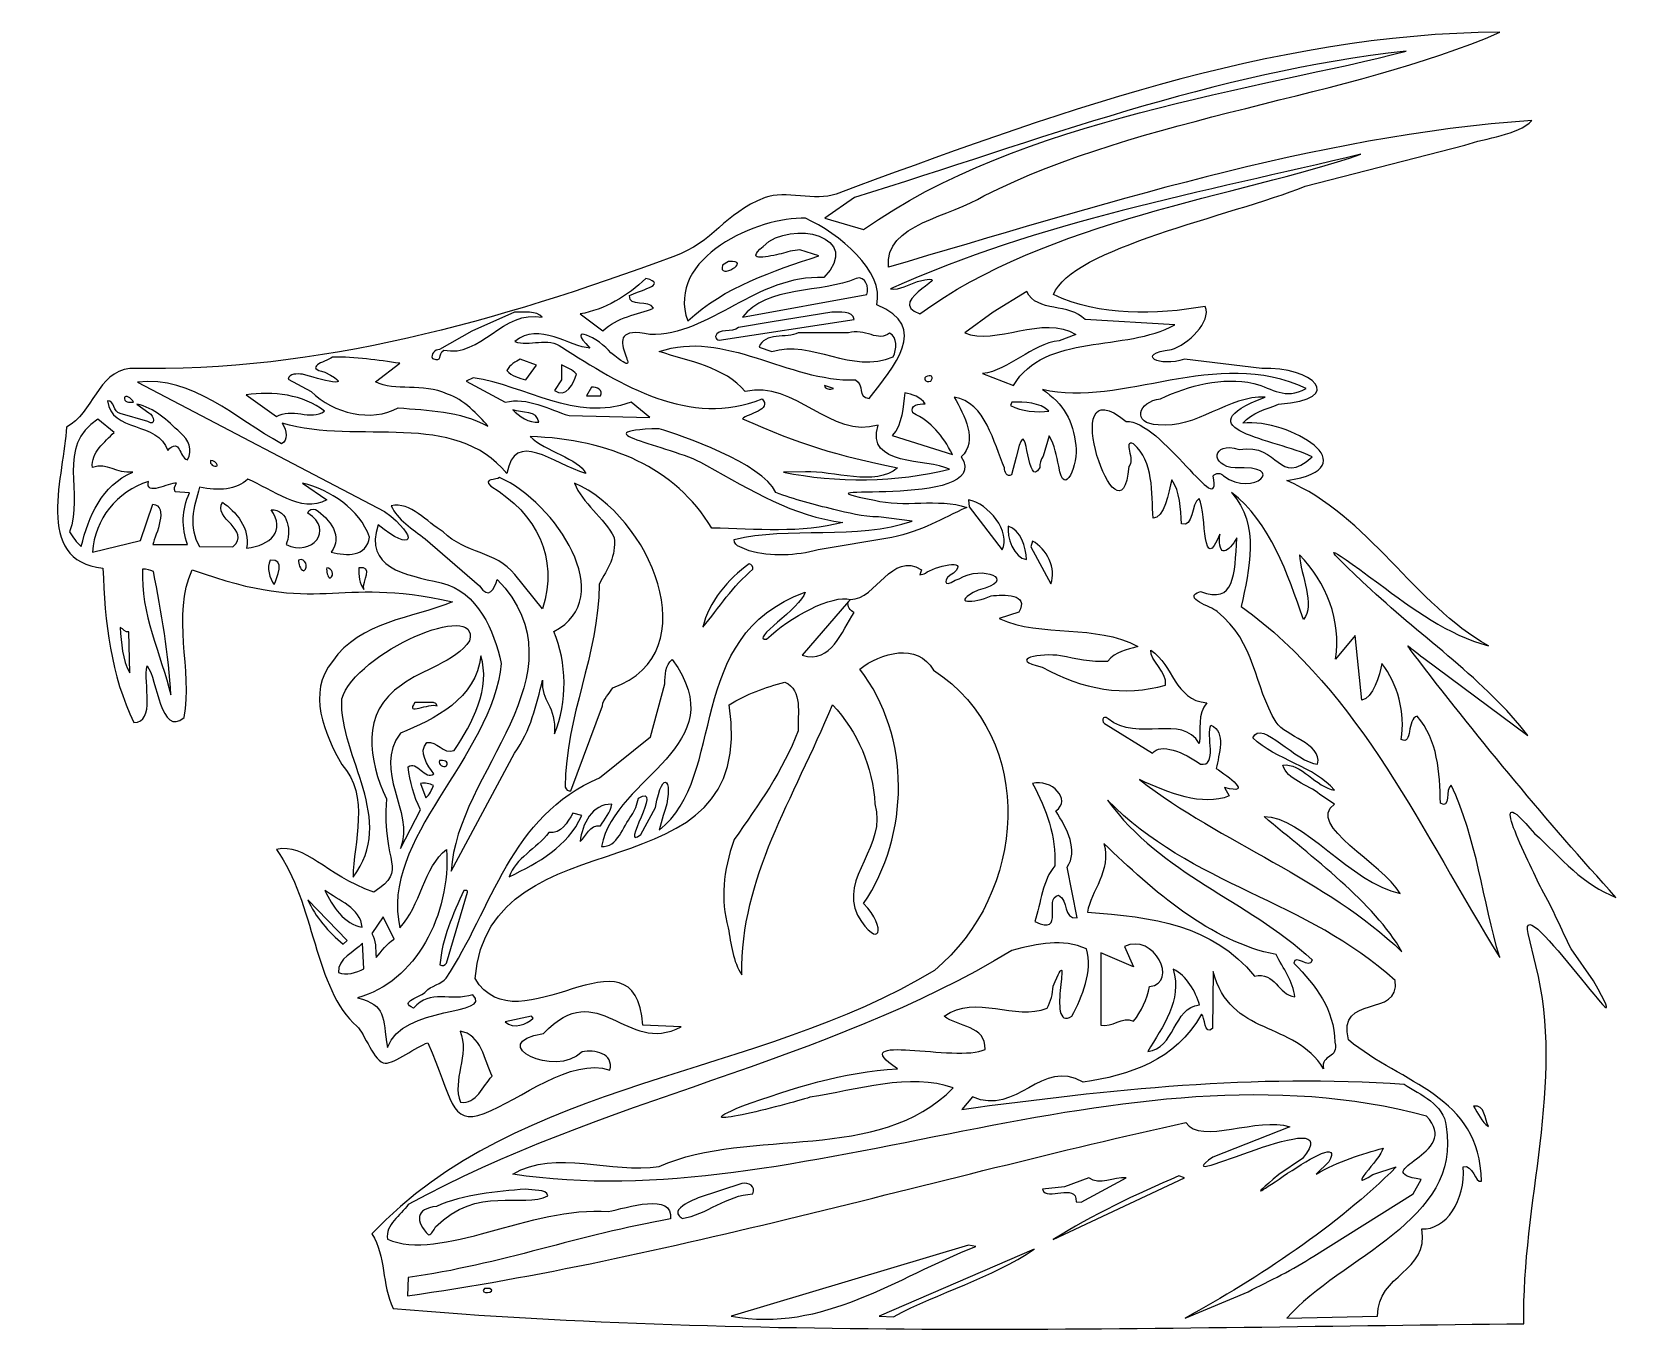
# Model space of a CAD drawing. Header units: centimetres. Extents: x -7.9 to 8, y -6.5 to 6.4.
import ezdxf

# ---------------------------------------------------------------- set-up
doc = ezdxf.new("R2010")
doc.units = ezdxf.units.CM
doc.header["$MEASUREMENT"] = 0
doc.layers.add('Ebene 1', color=7, linetype='Continuous')

msp = doc.modelspace()

# ---------------------------------------------------------------- linework, layer by layer
at = {"layer": 'Ebene 1'}
for points, knots in [([(5.2681, 0.89097), (5.77356, 0.41853), (6.39586, -0.00056), (6.80988, -0.54412), (6.80988, -0.54412), (6.80988, -0.54412), (5.78626, 0.21787), (5.78626, 0.21787), (5.78626, 0.21787), (5.60846, 0.34995), (5.56528, 0.41599), (5.73546, 0.19501), (5.73546, 0.19501), (6.3476, -0.60254), (7.00038, -1.38994), (7.67856, -2.1367), (7.67856, -2.1367), (7.3636, -2.0224), (7.13246, -1.74554), (6.87592, -1.50678), (6.87592, -1.50678), (6.3603, -0.89464), (6.82004, -1.78618), (6.94704, -2.0605), (6.94704, -2.0605), (7.0588, -2.251), (7.14008, -2.44912), (7.2366, -2.6447), (7.2366, -2.6447), (7.2366, -2.6447), (7.45758, -2.95966), (7.45758, -2.95966), (7.45758, -2.95966), (7.99098, -3.89692), (6.7032, -1.9843), (6.81242, -2.4923), (6.81242, -2.4923), (6.81242, -2.4923), (6.88862, -2.80726), (6.88862, -2.80726), (6.88862, -2.80726), (7.18326, -3.95534), (6.74638, -5.16184), (6.77178, -6.33532), (6.77178, -6.33532), (3.1726, -6.37088), (-0.78471, -6.4928), (-4.36865, -6.18546), (-4.36865, -6.18546), (-4.48041, -5.9467), (-4.43723, -5.67238), (-4.57693, -5.4514), (-4.57693, -5.4514), (-3.12659, -3.91216), (-0.79233, -3.92232), (0.96534, -2.85552), (0.96534, -2.85552), (1.87212, -2.10622), (1.98896, -0.57206), (0.95518, 0.10103), (0.95518, 0.10103), (0.7977, 0.37789), (0.43448, 0.27121), (0.22874, 0.11119), (0.22874, 0.11119), (0.74436, -0.55936), (0.71896, -1.52456), (0.26684, -2.19766), (0.26684, -2.19766), (0.5056, -2.4415), (0.42178, -2.67264), (0.20588, -2.31196), (0.20588, -2.31196), (0.02808, -1.93858), (0.50052, -1.6287), (0.3786, -1.21722), (0.3786, -1.21722), (0.35574, -0.85146), (0.21096, -0.50602), (-0.04049, -0.23932), (-0.04049, -0.23932), (-0.42403, -1.17658), (-0.94727, -1.93604), (-0.93203, -2.8987), (-0.93203, -2.8987), (-1.02093, -2.7717), (-1.03871, -2.59644), (-1.06665, -2.43642), (-1.06665, -2.43642), (-1.14285, -2.15194), (-1.11999, -1.88524), (-1.00823, -1.56774), (-1.00823, -1.56774), (-0.76947, -1.22484), (-0.52309, -0.88702), (-0.37831, -0.49586), (-0.37831, -0.49586), (-0.38339, -0.32822), (-0.33259, -0.09962), (-0.50785, -0.0158), (-0.50785, -0.0158), (-0.70343, -0.06914), (-0.88885, -0.13518), (-1.05649, -0.23932), (-1.05649, -0.23932), (-0.76439, -2.19766), (-3.41869, -1.25786), (-3.56093, -2.9368), (-3.56093, -2.9368), (-3.13167, -3.65054), (-1.98867, -2.34244), (-1.90739, -3.394), (-1.90739, -3.394), (-1.90739, -3.394), (-1.52893, -3.41178), (-1.52893, -3.41178), (-1.52893, -3.41178), (-2.08011, -3.6988), (-2.33411, -2.8987), (-2.88783, -3.47782), (-2.88783, -3.47782), (-3.47457, -3.5718), (-2.76845, -3.92486), (-2.50683, -3.65816), (-2.50683, -3.65816), (-2.38237, -3.63276), (-2.19187, -3.6734), (-2.23251, -3.8385), (-2.23251, -3.8385), (-2.61859, -3.70642), (-3.11389, -4.1306), (-3.47203, -4.26522), (-3.47203, -4.26522), (-3.81239, -4.38968), (-3.78191, -4.11282), (-4.02575, -3.56926), (-4.02575, -3.56926), (-4.13751, -3.60482), (-4.35595, -3.775), (-4.44485, -3.76992), (-4.44485, -3.76992), (-4.55661, -3.7623), (-4.64805, -3.47528), (-4.72425, -3.4067), (-4.72425, -3.4067), (-5.14335, -3.04602), (-5.14081, -2.18496), (-5.51673, -1.66426), (-5.51673, -1.66426), (-5.22209, -1.6033), (-5.04937, -1.9081), (-4.55915, -2.0859), (-4.55915, -2.0859), (-4.20355, -1.84714), (-4.48549, -1.83698), (-4.43215, -1.16642), (-4.43215, -1.16642), (-4.61249, -0.7905), (-4.68869, -0.3079), (-4.28483, -0.04628), (-4.28483, -0.04628), (-4.08163, 0.11119), (-3.75651, 0.17723), (-3.61427, 0.39059), (-3.61427, 0.39059), (-3.51267, 0.80461), (-4.73187, 0.27629), (-4.87411, -0.1809), (-4.87411, -0.1809), (-4.89443, -0.76764), (-4.32801, -1.36708), (-4.76235, -1.93858), (-4.76235, -1.93858), (-4.75981, -1.59568), (-4.58963, -1.13848), (-4.87411, -0.8286), (-4.87411, -0.8286), (-5.04429, -0.5238), (-5.21955, -0.11994), (-4.96555, 0.18739), (-4.96555, 0.18739), (-4.69377, 0.58363), (-4.17561, 0.60903), (-3.78445, 0.77413), (-3.78445, 0.77413), (-4.96809, 1.03829), (-5.05699, 0.62427), (-6.34731, 1.08909), (-6.34731, 1.08909), (-6.55305, 0.64205), (-6.33969, 0.10357), (-6.42605, -0.36632), (-6.42605, -0.36632), (-6.66227, -0.5619), (-6.68767, 0.01213), (-6.79181, 0.14421), (-6.79181, 0.14421), (-6.82991, -0.02596), (-6.70545, -0.41712), (-6.92135, -0.41458), (-6.92135, -0.41458), (-7.14741, 0.04261), (-7.20837, 0.57601), (-7.22615, 1.10687), (-7.22615, 1.10687), (-7.92211, 1.17037), (-7.60207, 2.04667), (-7.58683, 2.49371), (-7.58683, 2.49371), (-7.31759, 2.63595), (-7.28203, 3.03219), (-6.96199, 3.07283), (-6.96199, 3.07283), (-5.07731, 3.03219), (-3.33487, 3.54019), (-1.61275, 4.17011), (-1.61275, 4.17011), (-1.19365, 4.32251), (-1.12253, 4.59175), (-0.70343, 4.75431), (-0.70343, 4.75431), (-0.50785, 4.82797), (-0.20559, 4.71621), (-0.00493, 4.78987), (-0.00493, 4.78987), (2.04992, 5.54679), (4.27496, 6.37483), (6.53302, 6.38245), (6.53302, 6.38245), (5.04458, 5.73475), (3.04306, 5.56965), (1.45048, 4.77209), (1.45048, 4.77209), (1.14822, 4.57143), (0.45988, 4.49523), (0.51322, 4.07105), (0.51322, 4.07105), (2.55538, 4.66287), (4.70168, 5.36645), (6.85052, 5.51377), (6.85052, 5.51377), (6.70828, 5.36645), (6.40348, 5.34613), (6.19012, 5.27247), (6.19012, 5.27247), (6.19012, 5.27247), (4.61786, 4.86607), (4.61786, 4.86607), (4.61786, 4.86607), (3.87618, 4.57143), (2.309, 4.25647), (2.13882, 3.79927), (2.13882, 3.79927), (2.58586, 3.58591), (3.15228, 3.59861), (3.63234, 3.68243), (3.63234, 3.68243), (3.69838, 3.53257), (3.45962, 3.30651), (3.2996, 3.25825), (3.2996, 3.25825), (2.92622, 3.21253), (3.1853, 3.07791), (3.42914, 3.16427), (3.42914, 3.16427), (3.42914, 3.16427), (4.1886, 3.07283), (4.1886, 3.07283), (4.1886, 3.07283), (4.68644, 3.09061), (5.04204, 2.77057), (4.3537, 2.71977), (4.3537, 2.71977), (4.23686, 2.66897), (4.087, 2.63849), (4.00318, 2.53435), (4.00318, 2.53435), (4.46038, 2.58007), (5.27318, 2.09493), (4.43498, 1.96793), (4.43498, 1.96793), (5.23508, 1.62757), (5.6999, 0.74365), (6.42126, 0.33979), (6.42126, 0.33979), (6.01994, 0.44901), (5.67958, 0.70301), (5.34176, 0.95447), (5.34176, 0.95447), (4.77534, 1.37357), (4.75502, 1.36849), (5.2681, 0.89097)], [0, 0, 0, 0, 0.01369863, 0.01369863, 0.01369863, 0.01369863, 0.02739726, 0.02739726, 0.02739726, 0.02739726, 0.04109589, 0.04109589, 0.04109589, 0.04109589, 0.05479452, 0.05479452, 0.05479452, 0.05479452, 0.06849315, 0.06849315, 0.06849315, 0.06849315, 0.08219178, 0.08219178, 0.08219178, 0.08219178, 0.09589041, 0.09589041, 0.09589041, 0.09589041, 0.10958904, 0.10958904, 0.10958904, 0.10958904, 0.12328767, 0.12328767, 0.12328767, 0.12328767, 0.1369863, 0.1369863, 0.1369863, 0.1369863, 0.15068493, 0.15068493, 0.15068493, 0.15068493, 0.16438356, 0.16438356, 0.16438356, 0.16438356, 0.17808219, 0.17808219, 0.17808219, 0.17808219, 0.19178082, 0.19178082, 0.19178082, 0.19178082, 0.20547945, 0.20547945, 0.20547945, 0.20547945, 0.21917808, 0.21917808, 0.21917808, 0.21917808, 0.23287671, 0.23287671, 0.23287671, 0.23287671, 0.24657534, 0.24657534, 0.24657534, 0.24657534, 0.26027397, 0.26027397, 0.26027397, 0.26027397, 0.2739726, 0.2739726, 0.2739726, 0.2739726, 0.28767123, 0.28767123, 0.28767123, 0.28767123, 0.30136986, 0.30136986, 0.30136986, 0.30136986, 0.31506849, 0.31506849, 0.31506849, 0.31506849, 0.32876712, 0.32876712, 0.32876712, 0.32876712, 0.34246575, 0.34246575, 0.34246575, 0.34246575, 0.35616438, 0.35616438, 0.35616438, 0.35616438, 0.36986301, 0.36986301, 0.36986301, 0.36986301, 0.38356164, 0.38356164, 0.38356164, 0.38356164, 0.39726027, 0.39726027, 0.39726027, 0.39726027, 0.4109589, 0.4109589, 0.4109589, 0.4109589, 0.42465753, 0.42465753, 0.42465753, 0.42465753, 0.43835616, 0.43835616, 0.43835616, 0.43835616, 0.45205479, 0.45205479, 0.45205479, 0.45205479, 0.46575342, 0.46575342, 0.46575342, 0.46575342, 0.47945205, 0.47945205, 0.47945205, 0.47945205, 0.49315068, 0.49315068, 0.49315068, 0.49315068, 0.50684932, 0.50684932, 0.50684932, 0.50684932, 0.52054795, 0.52054795, 0.52054795, 0.52054795, 0.53424658, 0.53424658, 0.53424658, 0.53424658, 0.54794521, 0.54794521, 0.54794521, 0.54794521, 0.56164384, 0.56164384, 0.56164384, 0.56164384, 0.57534247, 0.57534247, 0.57534247, 0.57534247, 0.5890411, 0.5890411, 0.5890411, 0.5890411, 0.60273973, 0.60273973, 0.60273973, 0.60273973, 0.61643836, 0.61643836, 0.61643836, 0.61643836, 0.63013699, 0.63013699, 0.63013699, 0.63013699, 0.64383562, 0.64383562, 0.64383562, 0.64383562, 0.65753425, 0.65753425, 0.65753425, 0.65753425, 0.67123288, 0.67123288, 0.67123288, 0.67123288, 0.68493151, 0.68493151, 0.68493151, 0.68493151, 0.69863014, 0.69863014, 0.69863014, 0.69863014, 0.71232877, 0.71232877, 0.71232877, 0.71232877, 0.7260274, 0.7260274, 0.7260274, 0.7260274, 0.73972603, 0.73972603, 0.73972603, 0.73972603, 0.75342466, 0.75342466, 0.75342466, 0.75342466, 0.76712329, 0.76712329, 0.76712329, 0.76712329, 0.78082192, 0.78082192, 0.78082192, 0.78082192, 0.79452055, 0.79452055, 0.79452055, 0.79452055, 0.80821918, 0.80821918, 0.80821918, 0.80821918, 0.82191781, 0.82191781, 0.82191781, 0.82191781, 0.83561644, 0.83561644, 0.83561644, 0.83561644, 0.84931507, 0.84931507, 0.84931507, 0.84931507, 0.8630137, 0.8630137, 0.8630137, 0.8630137, 0.87671233, 0.87671233, 0.87671233, 0.87671233, 0.89041096, 0.89041096, 0.89041096, 0.89041096, 0.90410959, 0.90410959, 0.90410959, 0.90410959, 0.91780822, 0.91780822, 0.91780822, 0.91780822, 0.93150685, 0.93150685, 0.93150685, 0.93150685, 0.94520548, 0.94520548, 0.94520548, 0.94520548, 0.95890411, 0.95890411, 0.95890411, 0.95890411, 0.97260274, 0.97260274, 0.97260274, 0.97260274, 0.98630137, 0.98630137, 0.98630137, 0.98630137, 1, 1, 1, 1]), ([(-1.06411, 4.12439), (-0.81519, 4.14471), (-1.17587, 3.93135), (-1.12253, 4.08883), (-1.12253, 4.08883), (-1.12253, 4.08883), (-1.06411, 4.12439), (-1.06411, 4.12439)], [0, 0, 0, 0, 0.5, 0.5, 0.5, 0.5, 1, 1, 1, 1]), ([(0.19318, 3.95929), (0.28716, 3.98723), (0.32272, 3.86785), (0.29986, 3.79927), (0.29986, 3.79927), (0.29986, 3.79927), (-0.92695, 3.57575), (-0.92695, 3.57575), (-0.92695, 3.57575), (-0.69073, 3.89325), (-0.14463, 3.80689), (0.19318, 3.95929)], [0, 0, 0, 0, 0.33333333, 0.33333333, 0.33333333, 0.33333333, 0.66666667, 0.66666667, 0.66666667, 0.66666667, 1, 1, 1, 1]), ([(-0.04557, 3.62655), (0.02554, 3.62401), (0.16016, 3.64687), (0.17286, 3.55289), (0.17286, 3.55289), (0.17286, 3.55289), (-1.15555, 3.34969), (-1.15555, 3.34969), (-1.15555, 3.34969), (-1.17333, 3.35223), (-1.18857, 3.36747), (-1.19365, 3.38525), (-1.19365, 3.38525), (-1.16825, 3.47415), (-1.02855, 3.42081), (-0.96505, 3.47415), (-0.96505, 3.47415), (-0.96505, 3.47415), (-0.63231, 3.53003), (-0.63231, 3.53003), (-0.63231, 3.53003), (-0.63231, 3.53003), (-0.04557, 3.62655), (-0.04557, 3.62655)], [0, 0, 0, 0, 0.16666667, 0.16666667, 0.16666667, 0.16666667, 0.33333333, 0.33333333, 0.33333333, 0.33333333, 0.5, 0.5, 0.5, 0.5, 0.66666667, 0.66666667, 0.66666667, 0.66666667, 0.83333333, 0.83333333, 0.83333333, 0.83333333, 1, 1, 1, 1]), ([(-0.37831, 3.42335), (-0.37831, 3.42335), (0.11698, 3.42335), (0.11698, 3.42335), (0.11698, 3.42335), (0.27446, 3.47415), (0.41924, 3.32429), (0.52084, 3.42081), (0.52084, 3.42081), (0.60466, 3.38271), (0.59196, 3.25825), (0.55894, 3.18713), (0.55894, 3.18713), (0.14746, 3.00933), (-0.24369, 3.36493), (-0.63739, 3.23793), (-0.63739, 3.23793), (-0.63739, 3.23793), (-0.76185, 3.28111), (-0.76185, 3.28111), (-0.76185, 3.28111), (-0.71613, 3.43097), (-0.48499, 3.36493), (-0.37831, 3.42335)], [0, 0, 0, 0, 0.16666667, 0.16666667, 0.16666667, 0.16666667, 0.33333333, 0.33333333, 0.33333333, 0.33333333, 0.5, 0.5, 0.5, 0.5, 0.66666667, 0.66666667, 0.66666667, 0.66666667, 0.83333333, 0.83333333, 0.83333333, 0.83333333, 1, 1, 1, 1]), ([(-3.31963, 1.99841), (-2.76845, 1.75203), (-2.14107, 0.80969), (-2.78369, 0.48203), (-2.78369, 0.48203), (-2.65415, 0.17723), (-2.64907, -0.21392), (-2.77861, -0.52634), (-2.77861, -0.52634), (-2.75829, -0.24694), (-2.91577, -0.20376), (-2.89545, 0.00197), (-2.89545, 0.00197), (-2.95895, -0.23932), (-3.00975, -0.49586), (-3.17231, -0.71684), (-3.17231, -0.71684), (-3.17231, -0.71684), (-3.79461, -1.87762), (-3.79461, -1.87762), (-3.79461, -1.87762), (-3.74889, -0.90988), (-2.44841, 0.05531), (-3.34249, 0.99511), (-3.34249, 0.99511), (-3.37043, 0.90367), (-3.42377, 0.78683), (-3.51775, 0.93161), (-3.51775, 0.93161), (-3.51775, 0.93161), (-4.05369, 1.39389), (-4.05369, 1.39389), (-4.05369, 1.39389), (-4.17053, 1.48787), (-4.33309, 1.58693), (-4.38643, 1.71901), (-4.38643, 1.71901), (-4.19847, 1.76473), (-4.03337, 1.55899), (-3.87589, 1.46247), (-3.87589, 1.46247), (-3.65491, 1.24657), (-3.35773, 1.27451), (-3.16723, 1.04337), (-3.16723, 1.04337), (-3.16723, 1.04337), (-2.89545, 0.70555), (-2.89545, 0.70555), (-2.89545, 0.70555), (-2.73797, 1.20847), (-2.94879, 1.63773), (-3.40599, 1.91205), (-3.40599, 1.91205), (-3.48981, 1.99587), (-3.34757, 1.96793), (-3.31963, 1.99841)], [0, 0, 0, 0, 0.07142857, 0.07142857, 0.07142857, 0.07142857, 0.14285714, 0.14285714, 0.14285714, 0.14285714, 0.21428571, 0.21428571, 0.21428571, 0.21428571, 0.28571429, 0.28571429, 0.28571429, 0.28571429, 0.35714286, 0.35714286, 0.35714286, 0.35714286, 0.42857143, 0.42857143, 0.42857143, 0.42857143, 0.5, 0.5, 0.5, 0.5, 0.57142857, 0.57142857, 0.57142857, 0.57142857, 0.64285714, 0.64285714, 0.64285714, 0.64285714, 0.71428571, 0.71428571, 0.71428571, 0.71428571, 0.78571429, 0.78571429, 0.78571429, 0.78571429, 0.85714286, 0.85714286, 0.85714286, 0.85714286, 0.92857143, 0.92857143, 0.92857143, 0.92857143, 1, 1, 1, 1]), ([(-2.58049, 1.94253), (-1.85659, 1.63773), (-1.24191, 0.27375), (-2.20457, -0.07422), (-2.20457, -0.07422), (-2.24013, -0.13264), (-2.29601, -0.18344), (-2.30617, -0.24948), (-2.30617, -0.24948), (-2.30617, -0.24948), (-2.61605, -1.08768), (-2.61605, -1.08768), (-2.61605, -1.08768), (-2.64145, -1.09276), (-2.66685, -1.07498), (-2.67193, -1.05212), (-2.67193, -1.05212), (-2.67193, -0.346), (-2.33919, 0.25089), (-2.33919, 0.94431), (-2.33919, 0.94431), (-2.25537, 1.10941), (-2.16647, 1.21609), (-2.19187, 1.40659), (-2.19187, 1.40659), (-2.28585, 1.60471), (-2.50937, 1.74441), (-2.58049, 1.94253)], [0, 0, 0, 0, 0.14285714, 0.14285714, 0.14285714, 0.14285714, 0.28571429, 0.28571429, 0.28571429, 0.28571429, 0.42857143, 0.42857143, 0.42857143, 0.42857143, 0.57142857, 0.57142857, 0.57142857, 0.57142857, 0.71428571, 0.71428571, 0.71428571, 0.71428571, 0.85714286, 0.85714286, 0.85714286, 0.85714286, 1, 1, 1, 1]), ([(1.30062, 1.77743), (1.49366, 1.74695), (1.7248, 1.45739), (1.63082, 1.28467), (1.63082, 1.28467), (1.63082, 1.28467), (1.30824, 1.70885), (1.30824, 1.70885), (1.30824, 1.70885), (1.30824, 1.70885), (1.30062, 1.77743), (1.30062, 1.77743)], [0, 0, 0, 0, 0.33333333, 0.33333333, 0.33333333, 0.33333333, 0.66666667, 0.66666667, 0.66666667, 0.66666667, 1, 1, 1, 1]), ([(1.69178, 1.51835), (1.8137, 1.48279), (1.86704, 1.31007), (1.87212, 1.19069), (1.87212, 1.19069), (1.74512, 1.20593), (1.67654, 1.41421), (1.69178, 1.51835)], [0, 0, 0, 0, 0.5, 0.5, 0.5, 0.5, 1, 1, 1, 1]), ([(1.93054, 1.37103), (2.07024, 1.30245), (2.1693, 1.09417), (2.11088, 0.95193), (2.11088, 0.95193), (2.11088, 0.95193), (1.91276, 1.31515), (1.91276, 1.31515), (1.91276, 1.31515), (1.91276, 1.31515), (1.93054, 1.37103), (1.93054, 1.37103)], [0, 0, 0, 0, 0.33333333, 0.33333333, 0.33333333, 0.33333333, 0.66666667, 0.66666667, 0.66666667, 0.66666667, 1, 1, 1, 1]), ([(-0.86091, 1.14751), (-0.83551, 1.14243), (-0.81773, 1.11703), (-0.82281, 1.09417), (-0.82281, 1.09417), (-1.02093, 0.93415), (-1.16063, 0.71063), (-1.31557, 0.52521), (-1.31557, 0.52521), (-1.26477, 0.77159), (-1.06411, 0.99765), (-0.86091, 1.14751)], [0, 0, 0, 0, 0.33333333, 0.33333333, 0.33333333, 0.33333333, 0.66666667, 0.66666667, 0.66666667, 0.66666667, 1, 1, 1, 1]), ([(-3.67015, -2.06812), (-3.65745, -2.06812), (-3.62951, -2.06558), (-3.63459, -2.0859), (-3.63459, -2.0859), (-3.63459, -2.0859), (-3.84033, -2.7844), (-3.84033, -2.7844), (-3.84033, -2.7844), (-3.85557, -2.80726), (-3.88351, -2.81488), (-3.90637, -2.80218), (-3.90637, -2.80218), (-3.88859, -2.54564), (-3.77683, -2.29926), (-3.67015, -2.06812)], [0, 0, 0, 0, 0.25, 0.25, 0.25, 0.25, 0.5, 0.5, 0.5, 0.5, 0.75, 0.75, 0.75, 0.75, 1, 1, 1, 1]), ([(-3.06055, -5.00944), (-2.99451, -5.02976), (-2.85989, -5.00182), (-2.84211, -5.07548), (-2.84211, -5.07548), (-3.08849, -5.19994), (-3.54315, -4.9688), (-3.94955, -5.38282), (-3.94955, -5.38282), (-3.96987, -5.4133), (-3.98257, -5.4514), (-4.02067, -5.46156), (-4.02067, -5.46156), (-4.15021, -5.32948), (-4.14767, -5.20248), (-3.94193, -5.17962), (-3.94193, -5.17962), (-3.66761, -5.06024), (-3.35519, -5.03484), (-3.06055, -5.00944)], [0, 0, 0, 0, 0.2, 0.2, 0.2, 0.2, 0.4, 0.4, 0.4, 0.4, 0.6, 0.6, 0.6, 0.6, 0.8, 0.8, 0.8, 0.8, 1, 1, 1, 1]), ([(-0.93203, -4.95356), (-0.86599, -4.93832), (-0.78979, -4.98404), (-0.82535, -5.0577), (-0.82535, -5.0577), (-1.08189, -5.06786), (-1.28001, -5.26344), (-1.52131, -5.299), (-1.52131, -5.299), (-1.54417, -5.27868), (-1.57973, -5.25328), (-1.55687, -5.21518), (-1.55687, -5.21518), (-1.50607, -5.15168), (-1.43241, -5.12882), (-1.36383, -5.0958), (-1.36383, -5.0958), (-1.36383, -5.0958), (-0.93203, -4.95356), (-0.93203, -4.95356)], [0, 0, 0, 0, 0.2, 0.2, 0.2, 0.2, 0.4, 0.4, 0.4, 0.4, 0.6, 0.6, 0.6, 0.6, 0.8, 0.8, 0.8, 0.8, 1, 1, 1, 1])]:
    msp.add_open_spline(points, degree=3, knots=knots, dxfattribs=at)
at = {"layer": 'Ebene 1', "color": 7}
for points, knots in [([(5.611, 6.19703), (4.20384, 5.82873), (1.79592, 5.53155), (0.26684, 4.43935), (0.26684, 4.43935), (0.26684, 4.43935), (-0.11415, 4.55111), (-0.11415, 4.55111), (-0.11415, 4.55111), (-0.11415, 4.55111), (0.17794, 4.75431), (0.17794, 4.75431), (0.17794, 4.75431), (1.9661, 5.31057), (3.7314, 5.99383), (5.611, 6.19703)], [0, 0, 0, 0, 0.25, 0.25, 0.25, 0.25, 0.5, 0.5, 0.5, 0.5, 0.75, 0.75, 0.75, 0.75, 1, 1, 1, 1]), ([(5.1665, 5.18103), (3.97524, 4.77209), (2.07278, 4.53333), (0.82056, 3.60877), (0.82056, 3.60877), (0.44464, 3.73831), (1.25998, 4.03295), (0.7977, 3.92881), (0.7977, 3.92881), (0.71134, 3.89833), (0.62498, 3.84245), (0.531, 3.85515), (0.531, 3.85515), (1.98388, 4.51555), (3.6171, 4.81019), (5.1665, 5.18103)], [0, 0, 0, 0, 0.25, 0.25, 0.25, 0.25, 0.5, 0.5, 0.5, 0.5, 0.75, 0.75, 0.75, 0.75, 1, 1, 1, 1]), ([(-0.30465, 4.55111), (0.02046, 4.40379), (0.47766, 4.02787), (0.39638, 3.70021), (0.39638, 3.70021), (0.92724, 3.47923), (0.55894, 3.09315), (0.32272, 2.77565), (0.32272, 2.77565), (0.19826, 2.78835), (0.27954, 2.91027), (0.1881, 2.95853), (0.1881, 2.95853), (-0.47991, 2.94075), (-1.10729, 3.46145), (-1.74737, 3.23793), (-1.74737, 3.23793), (-1.46035, 3.14649), (-1.09713, 3.08299), (-0.89901, 2.84677), (-0.89901, 2.84677), (-0.40879, 2.95853), (-0.05065, 2.37179), (0.41162, 2.51403), (0.41162, 2.51403), (0.27954, 2.10255), (0.89168, 2.18891), (1.11266, 2.07969), (1.11266, 2.07969), (0.60212, 1.95015), (-0.01255, 1.94253), (-0.52055, 2.05175), (-0.52055, 2.05175), (-0.52055, 2.05175), (-0.30465, 2.05429), (-0.30465, 2.05429), (-0.30465, 2.05429), (-0.04049, 2.06699), (0.38876, 1.90443), (0.59958, 2.09239), (0.59958, 2.09239), (0.0103, 2.21431), (-0.37069, 2.32607), (-0.92695, 2.57753), (-0.92695, 2.57753), (-0.87615, 2.62579), (-0.62977, 2.66389), (-0.73391, 2.77311), (-0.73391, 2.77311), (-1.43749, 2.48101), (-2.13345, 2.91535), (-2.70495, 3.28111), (-2.70495, 3.28111), (-2.83957, 3.39033), (-3.03007, 3.28111), (-3.16723, 3.33699), (-3.16723, 3.33699), (-2.93609, 3.54019), (-2.61859, 3.27857), (-2.43063, 3.27349), (-2.43063, 3.27349), (-2.68209, 3.52749), (-2.33157, 3.37255), (-2.22235, 3.22523), (-2.22235, 3.22523), (-1.77531, 2.86963), (-2.44333, 3.54781), (-1.83881, 3.40557), (-1.83881, 3.40557), (-1.24191, 3.39287), (-0.78725, 3.99993), (-0.12431, 3.96691), (-0.12431, 3.96691), (0.27192, 4.36569), (-0.44181, 4.55111), (-0.72375, 4.27425), (-0.72375, 4.27425), (-0.91933, 4.10661), (-0.65263, 4.18027), (-0.54595, 4.20059), (-0.54595, 4.20059), (-0.48499, 4.21837), (-0.42657, 4.23869), (-0.36053, 4.23869), (-0.36053, 4.23869), (-0.36053, 4.23869), (-0.17511, 4.18027), (-0.17511, 4.18027), (-0.17511, 4.18027), (-0.62215, 4.03295), (-1.10221, 3.87801), (-1.46543, 3.54019), (-1.46543, 3.54019), (-1.68895, 4.16249), (-0.76693, 4.57143), (-0.30465, 4.55111)], [0, 0, 0, 0, 0.04166667, 0.04166667, 0.04166667, 0.04166667, 0.08333333, 0.08333333, 0.08333333, 0.08333333, 0.125, 0.125, 0.125, 0.125, 0.16666667, 0.16666667, 0.16666667, 0.16666667, 0.20833333, 0.20833333, 0.20833333, 0.20833333, 0.25, 0.25, 0.25, 0.25, 0.29166667, 0.29166667, 0.29166667, 0.29166667, 0.33333333, 0.33333333, 0.33333333, 0.33333333, 0.375, 0.375, 0.375, 0.375, 0.41666667, 0.41666667, 0.41666667, 0.41666667, 0.45833333, 0.45833333, 0.45833333, 0.45833333, 0.5, 0.5, 0.5, 0.5, 0.54166667, 0.54166667, 0.54166667, 0.54166667, 0.58333333, 0.58333333, 0.58333333, 0.58333333, 0.625, 0.625, 0.625, 0.625, 0.66666667, 0.66666667, 0.66666667, 0.66666667, 0.70833333, 0.70833333, 0.70833333, 0.70833333, 0.75, 0.75, 0.75, 0.75, 0.79166667, 0.79166667, 0.79166667, 0.79166667, 0.83333333, 0.83333333, 0.83333333, 0.83333333, 0.875, 0.875, 0.875, 0.875, 0.91666667, 0.91666667, 0.91666667, 0.91666667, 0.95833333, 0.95833333, 0.95833333, 0.95833333, 1, 1, 1, 1]), ([(-1.87691, 3.95929), (-1.64577, 3.89579), (-1.96327, 3.83737), (-2.03947, 3.78911), (-2.03947, 3.78911), (-2.04963, 3.66719), (-1.84389, 3.75863), (-1.80325, 3.66465), (-1.80325, 3.66465), (-1.95819, 3.60115), (-2.16393, 3.58083), (-2.30109, 3.44113), (-2.30109, 3.44113), (-2.30109, 3.44113), (-2.52461, 3.60877), (-2.52461, 3.60877), (-2.52461, 3.60877), (-2.28839, 3.64941), (-2.05471, 3.78657), (-1.87691, 3.95929)], [0, 0, 0, 0, 0.2, 0.2, 0.2, 0.2, 0.4, 0.4, 0.4, 0.4, 0.6, 0.6, 0.6, 0.6, 0.8, 0.8, 0.8, 0.8, 1, 1, 1, 1]), ([(1.87466, 3.82975), (1.97626, 3.61639), (2.29376, 3.72053), (2.4487, 3.55289), (2.4487, 3.55289), (2.4487, 3.55289), (3.33262, 3.50209), (3.33262, 3.50209), (3.33262, 3.50209), (2.85256, 3.23285), (2.04738, 3.42589), (1.74512, 2.90519), (1.74512, 2.90519), (1.74512, 2.90519), (1.43778, 3.02203), (1.43778, 3.02203), (1.43778, 3.02203), (1.70448, 3.05251), (1.9153, 3.31413), (2.1947, 3.34461), (2.1947, 3.34461), (2.1947, 3.34461), (2.35726, 3.40557), (2.35726, 3.40557), (2.35726, 3.40557), (2.0423, 3.61131), (1.55462, 3.29127), (1.26506, 3.42335), (1.26506, 3.42335), (1.26506, 3.42335), (1.54192, 3.62655), (1.54192, 3.62655), (1.54192, 3.62655), (1.54192, 3.62655), (1.87466, 3.82975), (1.87466, 3.82975)], [0, 0, 0, 0, 0.11111111, 0.11111111, 0.11111111, 0.11111111, 0.22222222, 0.22222222, 0.22222222, 0.22222222, 0.33333333, 0.33333333, 0.33333333, 0.33333333, 0.44444444, 0.44444444, 0.44444444, 0.44444444, 0.55555556, 0.55555556, 0.55555556, 0.55555556, 0.66666667, 0.66666667, 0.66666667, 0.66666667, 0.77777778, 0.77777778, 0.77777778, 0.77777778, 0.88888889, 0.88888889, 0.88888889, 0.88888889, 1, 1, 1, 1]), ([(-3.17231, 3.62655), (-3.08087, 3.62401), (-2.95641, 3.64433), (-2.89799, 3.57575), (-2.89799, 3.57575), (-3.28661, 3.65703), (-3.50505, 3.17189), (-3.86827, 3.25317), (-3.86827, 3.25317), (-3.92923, 3.20745), (-3.87589, 3.13125), (-3.98003, 3.16935), (-3.98003, 3.16935), (-4.00289, 3.20999), (-3.95209, 3.26079), (-3.91145, 3.25825), (-3.91145, 3.25825), (-3.91145, 3.25825), (-3.59141, 3.43859), (-3.59141, 3.43859), (-3.59141, 3.43859), (-3.59141, 3.43859), (-3.17231, 3.62655), (-3.17231, 3.62655)], [0, 0, 0, 0, 0.16666667, 0.16666667, 0.16666667, 0.16666667, 0.33333333, 0.33333333, 0.33333333, 0.33333333, 0.5, 0.5, 0.5, 0.5, 0.66666667, 0.66666667, 0.66666667, 0.66666667, 0.83333333, 0.83333333, 0.83333333, 0.83333333, 1, 1, 1, 1]), ([(2.98464, -0.97592), (3.26912, -1.11054), (3.6044, -1.24262), (3.86856, -1.13848), (3.86856, -1.13848), (3.86856, -1.13848), (3.82284, -1.05466), (3.82284, -1.05466), (3.82284, -1.05466), (4.11494, -1.1334), (3.85586, -0.9429), (3.74156, -0.8667), (3.74156, -0.8667), (3.76442, -0.73462), (3.84316, -0.50856), (3.68822, -0.43998), (3.68822, -0.43998), (3.63742, -0.53142), (3.75934, -0.85654), (3.58408, -0.82352), (3.58408, -0.82352), (3.4266, -0.70668), (3.1853, -0.6127), (3.11418, -0.71684), (3.11418, -0.71684), (3.11418, -0.71684), (2.65698, -0.4349), (2.65698, -0.4349), (2.65698, -0.4349), (2.6011, -0.41204), (2.61634, -0.33076), (2.67476, -0.37902), (2.67476, -0.37902), (2.97448, -0.61524), (3.4012, -0.32568), (3.57392, -0.62032), (3.57392, -0.62032), (3.5917, -0.49586), (3.55106, -0.3206), (3.64758, -0.22154), (3.64758, -0.22154), (3.32754, -0.19106), (3.32246, 0.14929), (3.0964, 0.29661), (3.0964, 0.29661), (3.08116, 0.19755), (3.2615, 0.08071), (3.24118, -0.04628), (3.24118, -0.04628), (2.83732, -0.16312), (2.42584, -0.092), (2.02452, 0.13151), (2.02452, 0.13151), (1.674, 0.21279), (2.01436, 0.27121), (2.2074, 0.24327), (2.2074, 0.24327), (2.3598, 0.21279), (2.50712, 0.17723), (2.66968, 0.18739), (2.66968, 0.18739), (2.75096, 0.28899), (2.8551, 0.29661), (2.96686, 0.33471), (2.96686, 0.33471), (2.55284, 0.56077), (2.02452, 0.41853), (1.60288, 0.60903), (1.60288, 0.60903), (1.60288, 0.60903), (1.79592, 0.67253), (1.79592, 0.67253), (1.79592, 0.67253), (1.90514, 0.85795), (1.64352, 0.84525), (1.52414, 0.83255), (1.52414, 0.83255), (1.35396, 0.75635), (1.11012, 0.75127), (1.3946, 0.88843), (1.3946, 0.88843), (1.80862, 0.99003), (1.4327, 1.14243), (1.20918, 1.00019), (1.20918, 1.00019), (1.20918, 1.00019), (1.16854, 0.98749), (1.16854, 0.98749), (1.16854, 0.98749), (1.04916, 0.90113), (1.04916, 1.00527), (1.1533, 1.05607), (1.1533, 1.05607), (1.31586, 1.21609), (0.95518, 1.11703), (0.87644, 1.05607), (0.87644, 1.05607), (0.87644, 1.05607), (0.86374, 1.05099), (0.86374, 1.05099), (0.86374, 1.05099), (0.86374, 1.05099), (0.82056, 1.03829), (0.82056, 1.03829), (0.82056, 1.03829), (0.82056, 1.03829), (0.8358, 1.08909), (0.8358, 1.08909), (0.8358, 1.08909), (0.54116, 1.27705), (0.39892, 0.79953), (0.1373, 0.79699), (0.1373, 0.79699), (-0.03795, 0.84779), (-0.46467, 0.62427), (-0.68819, 0.40583), (-0.68819, 0.40583), (-0.86853, 0.39059), (-0.34783, 0.71317), (-0.30973, 0.86811), (-0.30973, 0.86811), (-1.51623, 0.43377), (-1.06411, -0.93782), (-1.74737, -1.4763), (-1.74737, -1.4763), (-1.74737, -1.4763), (-1.70673, -1.33152), (-1.70673, -1.33152), (-1.70673, -1.33152), (-1.58735, -0.99878), (-1.71181, -0.83368), (-1.78293, -1.25278), (-1.78293, -1.25278), (-1.78293, -1.25278), (-1.92771, -1.51694), (-1.92771, -1.51694), (-1.92771, -1.51694), (-2.15123, -1.69982), (-1.69149, -1.00132), (-1.95057, -1.16134), (-1.95057, -1.16134), (-1.96327, -1.2223), (-1.98867, -1.28072), (-2.01915, -1.33152), (-2.01915, -1.33152), (-2.10551, -1.4382), (-2.15377, -1.64648), (-2.31633, -1.63632), (-2.31633, -1.63632), (-2.17409, -0.93274), (-0.99045, -0.65588), (-1.61783, 0.20517), (-1.61783, 0.20517), (-1.68895, 0.15437), (-1.68895, 0.04769), (-1.69149, -0.03358), (-1.69149, -0.03358), (-1.69149, -0.03358), (-1.83373, -0.55428), (-1.83373, -0.55428), (-1.83373, -0.55428), (-1.83373, -0.55428), (-2.33411, -0.96068), (-2.33411, -0.96068), (-2.33411, -0.96068), (-3.21549, -1.32898), (-3.39329, -2.25608), (-3.84541, -2.93172), (-3.84541, -2.93172), (-3.88605, -2.99014), (-4.00289, -3.01046), (-4.04607, -3.0638), (-4.04607, -3.0638), (-4.08671, -3.1146), (-4.32293, -3.1654), (-4.16545, -3.22636), (-4.16545, -3.22636), (-4.00289, -3.0384), (-3.80223, -3.1654), (-3.58125, -3.09682), (-3.58125, -3.09682), (-3.37297, -3.30256), (-4.27721, -3.19334), (-4.42453, -3.61498), (-4.42453, -3.61498), (-4.47533, -3.30764), (-4.42707, -3.20604), (-4.71917, -3.12476), (-4.71917, -3.12476), (-4.14513, -2.9749), (-3.79969, -2.30434), (-3.84033, -1.66426), (-3.84033, -1.66426), (-4.06385, -1.8319), (-4.09941, -2.2256), (-4.30007, -2.43642), (-4.30007, -2.43642), (-4.50581, -1.5652), (-3.39075, -0.75748), (-3.30185, 0.16707), (-3.30185, 0.16707), (-3.37551, 0.49473), (-3.53045, 0.86811), (-3.89367, 0.96209), (-3.89367, 0.96209), (-4.25943, 1.04083), (-4.65313, 1.10941), (-4.51597, 1.53359), (-4.51597, 1.53359), (-4.17561, 1.24657), (-4.09687, 1.40405), (-4.45247, 1.66313), (-4.45247, 1.66313), (-4.45247, 1.66313), (-6.88579, 2.93821), (-6.88579, 2.93821), (-6.88579, 2.93821), (-6.33969, 3.00171), (-5.92059, 2.57499), (-5.46593, 2.33115), (-5.46593, 2.33115), (-5.40243, 2.35909), (-5.41259, 2.46323), (-5.46085, 2.53181), (-5.46085, 2.53181), (-4.70393, 2.31337), (-3.76667, 2.66897), (-3.24597, 2.03651), (-3.24597, 2.03651), (-3.17231, 2.47847), (-2.79131, 2.13557), (-2.46873, 2.03651), (-2.46873, 2.03651), (-2.53985, 2.18891), (-2.87259, 2.25495), (-3.01737, 2.40227), (-3.01737, 2.40227), (-2.23251, 2.37179), (-1.58735, 2.09747), (-1.22921, 1.50057), (-1.22921, 1.50057), (-0.78979, 1.49295), (-0.34529, 1.44469), (0.06364, 1.55645), (0.06364, 1.55645), (-0.42149, 1.61233), (-0.83805, 1.87395), (-1.28001, 2.11525), (-1.28001, 2.11525), (-1.56449, 2.30321), (-2.58557, 2.45561), (-1.74737, 2.47847), (-1.74737, 2.47847), (-1.53147, 2.41243), (-0.73137, 2.14065), (-0.59929, 1.85109), (-0.59929, 1.85109), (-0.41387, 1.77997), (-0.22083, 1.73171), (-0.02779, 1.68345), (-0.02779, 1.68345), (0.11444, 1.65043), (0.25922, 1.60979), (0.41416, 1.60979), (0.41416, 1.60979), (0.41416, 1.60979), (0.74436, 1.56915), (0.74436, 1.56915), (0.74436, 1.56915), (0.21096, 1.37865), (-0.47991, 1.52089), (-1.00823, 1.38881), (-1.00823, 1.38881), (-1.00569, 1.31007), (-0.91171, 1.30499), (-0.86091, 1.27705), (-0.86091, 1.27705), (-0.64755, 1.21355), (-0.39355, 1.22879), (-0.18019, 1.28467), (-0.18019, 1.28467), (-0.18019, 1.28467), (0.5437, 1.40659), (0.5437, 1.40659), (0.5437, 1.40659), (0.85612, 1.47517), (1.02884, 1.58947), (1.28284, 1.70377), (1.28284, 1.70377), (1.0009, 1.79775), (0.658, 1.69869), (0.37352, 1.77489), (0.37352, 1.77489), (-0.61199, 1.96539), (1.5597, 1.67075), (1.2295, 2.20161), (1.2295, 2.20161), (1.39714, 2.35909), (1.25998, 2.60801), (1.15838, 2.79089), (1.15838, 2.79089), (1.47334, 2.73501), (1.54446, 2.34131), (1.65368, 2.09239), (1.65368, 2.09239), (1.65368, 2.05683), (1.67654, 1.99841), (1.7248, 2.02381), (1.7248, 2.02381), (1.7248, 2.02381), (1.77052, 2.19907), (1.77052, 2.19907), (1.77052, 2.19907), (1.77052, 2.19907), (1.801, 2.31337), (1.801, 2.31337), (1.801, 2.31337), (1.88228, 2.58769), (1.8772, 1.86633), (2.00166, 2.09747), (2.00166, 2.09747), (2.0042, 2.13557), (2.00928, 2.17367), (2.03722, 2.20669), (2.03722, 2.20669), (2.03722, 2.20669), (2.09564, 2.40735), (2.09564, 2.40735), (2.09564, 2.40735), (2.14898, 2.31337), (2.16676, 2.21177), (2.18962, 2.11017), (2.18962, 2.11017), (2.24296, 1.76727), (2.3852, 2.14827), (2.35726, 2.31337), (2.35726, 2.31337), (2.32932, 2.55213), (2.24042, 2.72485), (2.0296, 2.86455), (2.0296, 2.86455), (2.80684, 2.67659), (3.73902, 3.29127), (4.62802, 2.87471), (4.62802, 2.87471), (4.41212, 2.76041), (4.30036, 2.87217), (4.1124, 2.92551), (4.1124, 2.92551), (3.79236, 2.99155), (3.47486, 2.90773), (3.19292, 2.77311), (3.19292, 2.77311), (2.9694, 2.75025), (2.90336, 2.52419), (3.17006, 2.51657), (3.17006, 2.51657), (3.53582, 2.47339), (3.8711, 2.80613), (4.22162, 2.79089), (4.22162, 2.79089), (3.38342, 2.46831), (4.32576, 2.37941), (4.68644, 2.20161), (4.68644, 2.20161), (4.341, 1.89427), (4.3791, 2.34131), (3.96508, 2.27527), (3.96508, 2.27527), (3.69584, 2.36163), (3.67552, 2.10509), (3.92698, 2.09239), (3.92698, 2.09239), (4.46038, 2.12287), (4.10986, 1.79775), (3.81268, 2.01365), (3.81268, 2.01365), (3.79236, 2.04667), (3.7314, 2.04667), (3.71108, 2.01365), (3.71108, 2.01365), (3.80506, 1.53359), (3.19546, 2.56991), (2.85256, 2.54959), (2.85256, 2.54959), (2.1312, 3.14903), (2.79922, 1.20847), (2.8805, 2.10763), (2.8805, 2.10763), (2.94654, 2.16351), (2.81446, 2.37687), (2.92622, 2.32861), (2.92622, 2.32861), (3.12688, 2.15843), (3.10148, 1.84855), (3.11926, 1.59709), (3.11926, 1.59709), (3.22848, 1.59201), (3.26912, 1.85617), (3.30468, 1.97555), (3.30468, 1.97555), (3.38342, 1.85617), (3.3885, 1.69361), (3.39866, 1.54121), (3.39866, 1.54121), (3.51804, 1.50057), (3.4901, 1.73679), (3.57392, 1.79267), (3.57392, 1.79267), (3.64504, 1.62249), (3.60186, 1.02305), (3.77712, 1.43961), (3.77712, 1.43961), (3.75172, 1.18561), (3.86856, 1.26689), (3.94222, 1.40405), (3.94222, 1.40405), (3.92444, 1.03829), (3.92444, 0.74619), (3.58408, 0.87573), (3.58408, 0.87573), (3.39612, 0.81223), (3.6933, 0.72587), (3.74918, 0.68015), (3.74918, 0.68015), (4.13526, 0.36773), (4.10986, -0.0539), (4.33084, -0.41204), (4.33084, -0.41204), (4.42228, -0.55682), (4.78296, -0.61524), (4.73978, -0.82352), (4.73978, -0.82352), (4.52642, -0.8159), (4.19114, -0.37648), (4.0997, -0.56444), (4.0997, -0.56444), (4.33338, -0.78796), (4.7093, -0.84384), (4.90488, -1.0826), (4.90488, -1.0826), (4.72708, -1.05212), (4.57468, -0.81082), (4.39688, -0.83368), (4.39688, -0.83368), (4.43498, -0.981), (4.64834, -1.02418), (4.7601, -1.12324), (4.7601, -1.12324), (4.7601, -1.12324), (4.90488, -1.21976), (4.90488, -1.21976), (4.90488, -1.21976), (4.61786, -1.42042), (5.3824, -1.8065), (5.55258, -2.0986), (5.55258, -2.0986), (5.06744, -1.99954), (4.58738, -1.32898), (4.21146, -1.34168), (4.21146, -1.34168), (4.6839, -1.74046), (5.29604, -2.19004), (5.57036, -2.67264), (5.57036, -2.67264), (4.8109, -1.94366), (3.80252, -1.61092), (2.98464, -0.97592)], [0, 0, 0, 0, 0.00854701, 0.00854701, 0.00854701, 0.00854701, 0.01709402, 0.01709402, 0.01709402, 0.01709402, 0.02564103, 0.02564103, 0.02564103, 0.02564103, 0.03418803, 0.03418803, 0.03418803, 0.03418803, 0.04273504, 0.04273504, 0.04273504, 0.04273504, 0.05128205, 0.05128205, 0.05128205, 0.05128205, 0.05982906, 0.05982906, 0.05982906, 0.05982906, 0.06837607, 0.06837607, 0.06837607, 0.06837607, 0.07692308, 0.07692308, 0.07692308, 0.07692308, 0.08547009, 0.08547009, 0.08547009, 0.08547009, 0.09401709, 0.09401709, 0.09401709, 0.09401709, 0.1025641, 0.1025641, 0.1025641, 0.1025641, 0.11111111, 0.11111111, 0.11111111, 0.11111111, 0.11965812, 0.11965812, 0.11965812, 0.11965812, 0.12820513, 0.12820513, 0.12820513, 0.12820513, 0.13675214, 0.13675214, 0.13675214, 0.13675214, 0.14529915, 0.14529915, 0.14529915, 0.14529915, 0.15384615, 0.15384615, 0.15384615, 0.15384615, 0.16239316, 0.16239316, 0.16239316, 0.16239316, 0.17094017, 0.17094017, 0.17094017, 0.17094017, 0.17948718, 0.17948718, 0.17948718, 0.17948718, 0.18803419, 0.18803419, 0.18803419, 0.18803419, 0.1965812, 0.1965812, 0.1965812, 0.1965812, 0.20512821, 0.20512821, 0.20512821, 0.20512821, 0.21367521, 0.21367521, 0.21367521, 0.21367521, 0.22222222, 0.22222222, 0.22222222, 0.22222222, 0.23076923, 0.23076923, 0.23076923, 0.23076923, 0.23931624, 0.23931624, 0.23931624, 0.23931624, 0.24786325, 0.24786325, 0.24786325, 0.24786325, 0.25641026, 0.25641026, 0.25641026, 0.25641026, 0.26495726, 0.26495726, 0.26495726, 0.26495726, 0.27350427, 0.27350427, 0.27350427, 0.27350427, 0.28205128, 0.28205128, 0.28205128, 0.28205128, 0.29059829, 0.29059829, 0.29059829, 0.29059829, 0.2991453, 0.2991453, 0.2991453, 0.2991453, 0.30769231, 0.30769231, 0.30769231, 0.30769231, 0.31623932, 0.31623932, 0.31623932, 0.31623932, 0.32478632, 0.32478632, 0.32478632, 0.32478632, 0.33333333, 0.33333333, 0.33333333, 0.33333333, 0.34188034, 0.34188034, 0.34188034, 0.34188034, 0.35042735, 0.35042735, 0.35042735, 0.35042735, 0.35897436, 0.35897436, 0.35897436, 0.35897436, 0.36752137, 0.36752137, 0.36752137, 0.36752137, 0.37606838, 0.37606838, 0.37606838, 0.37606838, 0.38461538, 0.38461538, 0.38461538, 0.38461538, 0.39316239, 0.39316239, 0.39316239, 0.39316239, 0.4017094, 0.4017094, 0.4017094, 0.4017094, 0.41025641, 0.41025641, 0.41025641, 0.41025641, 0.41880342, 0.41880342, 0.41880342, 0.41880342, 0.42735043, 0.42735043, 0.42735043, 0.42735043, 0.43589744, 0.43589744, 0.43589744, 0.43589744, 0.44444444, 0.44444444, 0.44444444, 0.44444444, 0.45299145, 0.45299145, 0.45299145, 0.45299145, 0.46153846, 0.46153846, 0.46153846, 0.46153846, 0.47008547, 0.47008547, 0.47008547, 0.47008547, 0.47863248, 0.47863248, 0.47863248, 0.47863248, 0.48717949, 0.48717949, 0.48717949, 0.48717949, 0.4957265, 0.4957265, 0.4957265, 0.4957265, 0.5042735, 0.5042735, 0.5042735, 0.5042735, 0.51282051, 0.51282051, 0.51282051, 0.51282051, 0.52136752, 0.52136752, 0.52136752, 0.52136752, 0.52991453, 0.52991453, 0.52991453, 0.52991453, 0.53846154, 0.53846154, 0.53846154, 0.53846154, 0.54700855, 0.54700855, 0.54700855, 0.54700855, 0.55555556, 0.55555556, 0.55555556, 0.55555556, 0.56410256, 0.56410256, 0.56410256, 0.56410256, 0.57264957, 0.57264957, 0.57264957, 0.57264957, 0.58119658, 0.58119658, 0.58119658, 0.58119658, 0.58974359, 0.58974359, 0.58974359, 0.58974359, 0.5982906, 0.5982906, 0.5982906, 0.5982906, 0.60683761, 0.60683761, 0.60683761, 0.60683761, 0.61538462, 0.61538462, 0.61538462, 0.61538462, 0.62393162, 0.62393162, 0.62393162, 0.62393162, 0.63247863, 0.63247863, 0.63247863, 0.63247863, 0.64102564, 0.64102564, 0.64102564, 0.64102564, 0.64957265, 0.64957265, 0.64957265, 0.64957265, 0.65811966, 0.65811966, 0.65811966, 0.65811966, 0.66666667, 0.66666667, 0.66666667, 0.66666667, 0.67521368, 0.67521368, 0.67521368, 0.67521368, 0.68376068, 0.68376068, 0.68376068, 0.68376068, 0.69230769, 0.69230769, 0.69230769, 0.69230769, 0.7008547, 0.7008547, 0.7008547, 0.7008547, 0.70940171, 0.70940171, 0.70940171, 0.70940171, 0.71794872, 0.71794872, 0.71794872, 0.71794872, 0.72649573, 0.72649573, 0.72649573, 0.72649573, 0.73504274, 0.73504274, 0.73504274, 0.73504274, 0.74358974, 0.74358974, 0.74358974, 0.74358974, 0.75213675, 0.75213675, 0.75213675, 0.75213675, 0.76068376, 0.76068376, 0.76068376, 0.76068376, 0.76923077, 0.76923077, 0.76923077, 0.76923077, 0.77777778, 0.77777778, 0.77777778, 0.77777778, 0.78632479, 0.78632479, 0.78632479, 0.78632479, 0.79487179, 0.79487179, 0.79487179, 0.79487179, 0.8034188, 0.8034188, 0.8034188, 0.8034188, 0.81196581, 0.81196581, 0.81196581, 0.81196581, 0.82051282, 0.82051282, 0.82051282, 0.82051282, 0.82905983, 0.82905983, 0.82905983, 0.82905983, 0.83760684, 0.83760684, 0.83760684, 0.83760684, 0.84615385, 0.84615385, 0.84615385, 0.84615385, 0.85470085, 0.85470085, 0.85470085, 0.85470085, 0.86324786, 0.86324786, 0.86324786, 0.86324786, 0.87179487, 0.87179487, 0.87179487, 0.87179487, 0.88034188, 0.88034188, 0.88034188, 0.88034188, 0.88888889, 0.88888889, 0.88888889, 0.88888889, 0.8974359, 0.8974359, 0.8974359, 0.8974359, 0.90598291, 0.90598291, 0.90598291, 0.90598291, 0.91452991, 0.91452991, 0.91452991, 0.91452991, 0.92307692, 0.92307692, 0.92307692, 0.92307692, 0.93162393, 0.93162393, 0.93162393, 0.93162393, 0.94017094, 0.94017094, 0.94017094, 0.94017094, 0.94871795, 0.94871795, 0.94871795, 0.94871795, 0.95726496, 0.95726496, 0.95726496, 0.95726496, 0.96581197, 0.96581197, 0.96581197, 0.96581197, 0.97435897, 0.97435897, 0.97435897, 0.97435897, 0.98290598, 0.98290598, 0.98290598, 0.98290598, 0.99145299, 0.99145299, 0.99145299, 0.99145299, 1, 1, 1, 1]), ([(-4.96555, 3.18205), (-4.73695, 3.18967), (-4.51851, 3.15157), (-4.30261, 3.12363), (-4.30261, 3.12363), (-4.30261, 3.12363), (-4.54137, 2.94075), (-4.54137, 2.94075), (-4.54137, 2.94075), (-4.34833, 2.83915), (-4.07909, 2.93567), (-3.83271, 2.81883), (-3.83271, 2.81883), (-3.67523, 2.77057), (-3.52791, 2.61563), (-3.43393, 2.50387), (-3.43393, 2.50387), (-3.71587, 2.65627), (-4.02575, 2.65881), (-4.31785, 2.68421), (-4.31785, 2.68421), (-4.57947, 2.53943), (-4.95539, 2.62579), (-5.17383, 2.84677), (-5.17383, 2.84677), (-5.17383, 2.84677), (-5.40243, 2.96615), (-5.40243, 2.96615), (-5.40243, 2.96615), (-5.38719, 3.02711), (-5.31353, 3.01695), (-5.26019, 3.01695), (-5.26019, 3.01695), (-5.10779, 2.96615), (-4.70139, 2.85947), (-5.03921, 3.03473), (-5.03921, 3.03473), (-5.24749, 3.08299), (-5.05191, 3.13125), (-4.96555, 3.18205)], [0, 0, 0, 0, 0.1, 0.1, 0.1, 0.1, 0.2, 0.2, 0.2, 0.2, 0.3, 0.3, 0.3, 0.3, 0.4, 0.4, 0.4, 0.4, 0.5, 0.5, 0.5, 0.5, 0.6, 0.6, 0.6, 0.6, 0.7, 0.7, 0.7, 0.7, 0.8, 0.8, 0.8, 0.8, 0.9, 0.9, 0.9, 0.9, 1, 1, 1, 1]), ([(-3.11643, 3.16427), (-3.11643, 3.16427), (-2.95387, 3.10585), (-2.95387, 3.10585), (-2.95387, 3.10585), (-2.95387, 3.10585), (-3.06055, 2.96107), (-3.06055, 2.96107), (-3.06055, 2.96107), (-3.12405, 2.97885), (-3.20533, 2.99409), (-3.24597, 3.05251), (-3.24597, 3.05251), (-3.22057, 3.10839), (-3.15707, 3.13887), (-3.11643, 3.16427)], [0, 0, 0, 0, 0.25, 0.25, 0.25, 0.25, 0.5, 0.5, 0.5, 0.5, 0.75, 0.75, 0.75, 0.75, 1, 1, 1, 1]), ([(-2.71003, 3.10839), (-2.65669, 3.08299), (-2.59827, 3.05759), (-2.56271, 3.01695), (-2.56271, 3.01695), (-2.58303, 2.92551), (-2.66685, 2.77311), (-2.77861, 2.85439), (-2.77861, 2.85439), (-2.77861, 2.85439), (-2.71003, 2.96107), (-2.71003, 2.96107), (-2.71003, 2.96107), (-2.71003, 2.96107), (-2.71003, 3.10839), (-2.71003, 3.10839)], [0, 0, 0, 0, 0.25, 0.25, 0.25, 0.25, 0.5, 0.5, 0.5, 0.5, 0.75, 0.75, 0.75, 0.75, 1, 1, 1, 1]), ([(-3.57871, 2.97885), (-3.05801, 2.90773), (-2.58049, 2.53435), (-2.02423, 2.74009), (-2.02423, 2.74009), (-2.02423, 2.74009), (-1.83881, 2.59023), (-1.83881, 2.59023), (-1.83881, 2.59023), (-1.83881, 2.59023), (-2.63383, 2.60801), (-2.63383, 2.60801), (-2.63383, 2.60801), (-2.83703, 2.66897), (-3.04531, 2.79343), (-3.26375, 2.74009), (-3.26375, 2.74009), (-3.26375, 2.74009), (-3.64729, 2.94837), (-3.64729, 2.94837), (-3.64729, 2.94837), (-3.64729, 2.94837), (-3.57871, 2.97885), (-3.57871, 2.97885)], [0, 0, 0, 0, 0.16666667, 0.16666667, 0.16666667, 0.16666667, 0.33333333, 0.33333333, 0.33333333, 0.33333333, 0.5, 0.5, 0.5, 0.5, 0.66666667, 0.66666667, 0.66666667, 0.66666667, 0.83333333, 0.83333333, 0.83333333, 0.83333333, 1, 1, 1, 1]), ([(-2.41285, 2.88741), (-2.36205, 2.89249), (-2.29601, 2.85947), (-2.32395, 2.80105), (-2.32395, 2.80105), (-2.32395, 2.80105), (-2.46365, 2.80105), (-2.46365, 2.80105), (-2.46365, 2.80105), (-2.46365, 2.80105), (-2.41285, 2.88741), (-2.41285, 2.88741)], [0, 0, 0, 0, 0.33333333, 0.33333333, 0.33333333, 0.33333333, 0.66666667, 0.66666667, 0.66666667, 0.66666667, 1, 1, 1, 1]), ([(-0.11923, 2.90519), (-0.11923, 2.90519), (-0.03033, 2.87471), (-0.03033, 2.87471), (-0.03033, 2.87471), (-0.06335, 2.85947), (-0.11161, 2.86709), (-0.11923, 2.90519)], [0, 0, 0, 0, 0.5, 0.5, 0.5, 0.5, 1, 1, 1, 1]), ([(0.89676, 2.99663), (0.94502, 3.00933), (0.95264, 2.98393), (0.92978, 2.94837), (0.92978, 2.94837), (0.8739, 2.92551), (0.84342, 2.97885), (0.89676, 2.99663)], [0, 0, 0, 0, 0.5, 0.5, 0.5, 0.5, 1, 1, 1, 1]), ([(-6.89087, 2.71977), (-6.72069, 2.68675), (-6.59115, 2.55975), (-6.46669, 2.44037), (-6.46669, 2.44037), (-6.37271, 2.36671), (-6.34477, 2.27273), (-6.39303, 2.17113), (-6.39303, 2.17113), (-6.48193, 2.19653), (-6.45907, 2.39719), (-6.58861, 2.26511), (-6.58861, 2.26511), (-6.68005, 2.55467), (-7.14741, 2.43783), (-7.18043, 2.75279), (-7.18043, 2.75279), (-7.11185, 2.76041), (-7.12963, 2.64103), (-7.05597, 2.62833), (-7.05597, 2.62833), (-7.05597, 2.62833), (-6.78419, 2.54959), (-6.78419, 2.54959), (-6.78419, 2.54959), (-6.70545, 2.49371), (-6.71561, 2.61055), (-6.77403, 2.63341), (-6.77403, 2.63341), (-6.77403, 2.63341), (-6.89087, 2.71977), (-6.89087, 2.71977)], [0, 0, 0, 0, 0.125, 0.125, 0.125, 0.125, 0.25, 0.25, 0.25, 0.25, 0.375, 0.375, 0.375, 0.375, 0.5, 0.5, 0.5, 0.5, 0.625, 0.625, 0.625, 0.625, 0.75, 0.75, 0.75, 0.75, 0.875, 0.875, 0.875, 0.875, 1, 1, 1, 1]), ([(-6.92643, 2.74009), (-6.95945, 2.73501), (-7.03057, 2.74009), (-7.01279, 2.79089), (-7.01279, 2.79089), (-6.97723, 2.80867), (-6.94167, 2.77057), (-6.92643, 2.74009)], [0, 0, 0, 0, 0.5, 0.5, 0.5, 0.5, 1, 1, 1, 1]), ([(-5.81645, 2.81375), (-5.55737, 2.84931), (-5.24495, 2.81629), (-5.04429, 2.65119), (-5.04429, 2.65119), (-5.17637, 2.55467), (-5.37195, 2.69183), (-5.51673, 2.59785), (-5.51673, 2.59785), (-5.51673, 2.59785), (-5.81645, 2.81375), (-5.81645, 2.81375)], [0, 0, 0, 0, 0.33333333, 0.33333333, 0.33333333, 0.33333333, 0.66666667, 0.66666667, 0.66666667, 0.66666667, 1, 1, 1, 1]), ([(1.14314, 2.22447), (1.14314, 2.22447), (0.54878, 2.41243), (0.54878, 2.41243), (0.54878, 2.41243), (0.65292, 2.51911), (0.65292, 2.69437), (0.67324, 2.83153), (0.67324, 2.83153), (0.74436, 2.82137), (0.83072, 2.78835), (0.8739, 2.72485), (0.8739, 2.72485), (0.81548, 2.72485), (0.71642, 2.71469), (0.75198, 2.63341), (0.75198, 2.63341), (0.93994, 2.54197), (1.04154, 2.41751), (1.14314, 2.22447)], [0, 0, 0, 0, 0.2, 0.2, 0.2, 0.2, 0.4, 0.4, 0.4, 0.4, 0.6, 0.6, 0.6, 0.6, 0.8, 0.8, 0.8, 0.8, 1, 1, 1, 1]), ([(1.72734, 2.74009), (1.85434, 2.74009), (2.0042, 2.74009), (2.0931, 2.65119), (2.0931, 2.65119), (1.97626, 2.63595), (1.81878, 2.64865), (1.71464, 2.70707), (1.71464, 2.70707), (1.71464, 2.70707), (1.72734, 2.74009), (1.72734, 2.74009)], [0, 0, 0, 0, 0.33333333, 0.33333333, 0.33333333, 0.33333333, 0.66666667, 0.66666667, 0.66666667, 0.66666667, 1, 1, 1, 1]), ([(-7.27695, 2.57245), (-7.27695, 2.57245), (-7.11693, 2.44037), (-7.11693, 2.44037), (-7.11693, 2.44037), (-7.20583, 2.35147), (-7.34553, 2.24225), (-7.33029, 2.09747), (-7.33029, 2.09747), (-7.17535, 2.14573), (-7.09915, 2.03397), (-6.93151, 2.05175), (-6.93151, 2.05175), (-7.23885, 1.91713), (-7.36839, 1.61741), (-7.43951, 1.32023), (-7.43951, 1.32023), (-7.48777, 1.36087), (-7.52333, 1.40913), (-7.55635, 1.46247), (-7.55635, 1.46247), (-7.41157, 1.83585), (-7.69351, 2.30829), (-7.27695, 2.57245)], [0, 0, 0, 0, 0.16666667, 0.16666667, 0.16666667, 0.16666667, 0.33333333, 0.33333333, 0.33333333, 0.33333333, 0.5, 0.5, 0.5, 0.5, 0.66666667, 0.66666667, 0.66666667, 0.66666667, 0.83333333, 0.83333333, 0.83333333, 0.83333333, 1, 1, 1, 1]), ([(-3.19009, 2.66389), (-3.10119, 2.63087), (-2.94371, 2.66389), (-2.93355, 2.54197), (-2.93355, 2.54197), (-3.03007, 2.53181), (-3.12659, 2.60293), (-3.19009, 2.66389)], [0, 0, 0, 0, 0.5, 0.5, 0.5, 0.5, 1, 1, 1, 1]), ([(-6.16697, 2.16605), (-6.13649, 2.17113), (-6.10601, 2.14065), (-6.09839, 2.11525), (-6.09839, 2.11525), (-6.13141, 2.09493), (-6.17713, 2.12795), (-6.16697, 2.16605)], [0, 0, 0, 0, 0.5, 0.5, 0.5, 0.5, 1, 1, 1, 1]), ([(-6.77911, 1.96031), (-6.80959, 1.80791), (-6.58099, 1.94761), (-6.50225, 1.94253), (-6.50225, 1.94253), (-6.51749, 1.91713), (-6.53019, 1.88665), (-6.51495, 1.85617), (-6.51495, 1.85617), (-6.51495, 1.85617), (-6.37525, 1.84601), (-6.37525, 1.84601), (-6.37525, 1.84601), (-6.44891, 1.68345), (-6.45399, 1.50311), (-6.39303, 1.33801), (-6.39303, 1.33801), (-6.39303, 1.33801), (-6.73593, 1.33801), (-6.73593, 1.33801), (-6.73593, 1.33801), (-6.70545, 1.43707), (-6.57591, 1.71647), (-6.73593, 1.73679), (-6.73593, 1.73679), (-6.73593, 1.73679), (-6.85531, 1.37611), (-6.85531, 1.37611), (-6.85531, 1.37611), (-6.85531, 1.37611), (-7.33029, 1.26435), (-7.33029, 1.26435), (-7.33029, 1.26435), (-7.30743, 1.59201), (-7.08899, 1.85617), (-6.77911, 1.96031)], [0, 0, 0, 0, 0.11111111, 0.11111111, 0.11111111, 0.11111111, 0.22222222, 0.22222222, 0.22222222, 0.22222222, 0.33333333, 0.33333333, 0.33333333, 0.33333333, 0.44444444, 0.44444444, 0.44444444, 0.44444444, 0.55555556, 0.55555556, 0.55555556, 0.55555556, 0.66666667, 0.66666667, 0.66666667, 0.66666667, 0.77777778, 0.77777778, 0.77777778, 0.77777778, 0.88888889, 0.88888889, 0.88888889, 0.88888889, 1, 1, 1, 1]), ([(-5.26019, 1.94253), (-4.98587, 1.87649), (-4.69885, 1.68599), (-4.59979, 1.41167), (-4.59979, 1.41167), (-4.63027, 1.21355), (-4.82331, 1.22371), (-4.97825, 1.26435), (-4.97825, 1.26435), (-4.85633, 1.41167), (-4.99095, 1.59201), (-5.13319, 1.68345), (-5.13319, 1.68345), (-5.16113, 1.69107), (-5.20177, 1.68345), (-5.20685, 1.64789), (-5.20685, 1.64789), (-4.94269, 1.48025), (-5.16875, 1.21609), (-5.42275, 1.33801), (-5.42275, 1.33801), (-5.36687, 1.45739), (-5.39735, 1.68599), (-5.57007, 1.68091), (-5.57007, 1.68091), (-5.42529, 1.47517), (-5.57261, 1.32785), (-5.81137, 1.30245), (-5.81137, 1.30245), (-5.77327, 1.49803), (-5.91805, 1.66567), (-6.05013, 1.75457), (-6.05013, 1.75457), (-6.14919, 1.59455), (-5.75803, 1.48279), (-5.94599, 1.31515), (-5.94599, 1.31515), (-5.94599, 1.31515), (-6.27365, 1.32023), (-6.27365, 1.32023), (-6.27365, 1.32023), (-6.39049, 1.50819), (-6.33461, 1.70631), (-6.27365, 1.90189), (-6.27365, 1.90189), (-6.08569, 1.86125), (-5.91043, 1.87903), (-5.79867, 1.98063), (-5.79867, 1.98063), (-5.55991, 1.88411), (-5.27543, 1.63773), (-5.02143, 1.77743), (-5.02143, 1.77743), (-5.02143, 1.77743), (-5.26019, 1.94253), (-5.26019, 1.94253)], [0, 0, 0, 0, 0.07142857, 0.07142857, 0.07142857, 0.07142857, 0.14285714, 0.14285714, 0.14285714, 0.14285714, 0.21428571, 0.21428571, 0.21428571, 0.21428571, 0.28571429, 0.28571429, 0.28571429, 0.28571429, 0.35714286, 0.35714286, 0.35714286, 0.35714286, 0.42857143, 0.42857143, 0.42857143, 0.42857143, 0.5, 0.5, 0.5, 0.5, 0.57142857, 0.57142857, 0.57142857, 0.57142857, 0.64285714, 0.64285714, 0.64285714, 0.64285714, 0.71428571, 0.71428571, 0.71428571, 0.71428571, 0.78571429, 0.78571429, 0.78571429, 0.78571429, 0.85714286, 0.85714286, 0.85714286, 0.85714286, 0.92857143, 0.92857143, 0.92857143, 0.92857143, 1, 1, 1, 1]), ([(3.89142, 1.85109), (4.27496, 1.55899), (4.44514, 1.04591), (4.60008, 0.59887), (4.60008, 0.59887), (4.722, 0.74365), (4.5696, 1.03321), (4.56198, 1.23641), (4.56198, 1.23641), (4.82106, 0.97225), (4.97854, 0.58617), (4.91504, 0.21025), (4.91504, 0.21025), (4.91504, 0.21025), (5.10808, 0.44139), (5.10808, 0.44139), (5.10808, 0.44139), (5.10808, 0.44139), (5.17412, -0.1936), (5.17412, -0.1936), (5.17412, -0.1936), (5.28334, -0.1809), (5.35192, 0.05277), (5.37224, 0.16707), (5.37224, 0.16707), (5.52972, -0.03358), (5.60592, -0.3206), (5.56274, -0.58222), (5.56274, -0.58222), (5.67704, -0.64318), (5.61354, -0.3841), (5.72022, -0.35108), (5.72022, -0.35108), (5.92342, -0.58984), (5.94374, -0.9048), (5.94882, -1.2096), (5.94882, -1.2096), (6.05296, -1.28072), (5.992, -1.06482), (6.0555, -1.0318), (6.0555, -1.0318), (6.30442, -1.55504), (6.36792, -2.16972), (6.53302, -2.72852), (6.53302, -2.72852), (5.77356, -1.50932), (5.17412, -0.12756), (3.98794, 0.72841), (3.98794, 0.72841), (4.0616, 1.08655), (4.17844, 1.53105), (3.89142, 1.85109)], [0, 0, 0, 0, 0.07692308, 0.07692308, 0.07692308, 0.07692308, 0.15384615, 0.15384615, 0.15384615, 0.15384615, 0.23076923, 0.23076923, 0.23076923, 0.23076923, 0.30769231, 0.30769231, 0.30769231, 0.30769231, 0.38461538, 0.38461538, 0.38461538, 0.38461538, 0.46153846, 0.46153846, 0.46153846, 0.46153846, 0.53846154, 0.53846154, 0.53846154, 0.53846154, 0.61538462, 0.61538462, 0.61538462, 0.61538462, 0.69230769, 0.69230769, 0.69230769, 0.69230769, 0.76923077, 0.76923077, 0.76923077, 0.76923077, 0.84615385, 0.84615385, 0.84615385, 0.84615385, 0.92307692, 0.92307692, 0.92307692, 0.92307692, 1, 1, 1, 1]), ([(-5.57769, 1.18561), (-5.42529, 1.20085), (-5.51165, 1.01035), (-5.53959, 0.94431), (-5.53959, 0.94431), (-5.58531, 1.00273), (-5.61579, 1.10941), (-5.57769, 1.18561)], [0, 0, 0, 0, 0.5, 0.5, 0.5, 0.5, 1, 1, 1, 1]), ([(-5.29829, 1.18561), (-5.23225, 1.20847), (-5.19415, 1.11449), (-5.24749, 1.07893), (-5.24749, 1.07893), (-5.28559, 1.09417), (-5.30337, 1.14751), (-5.29829, 1.18561)], [0, 0, 0, 0, 0.5, 0.5, 0.5, 0.5, 1, 1, 1, 1]), ([(-4.70647, 1.10941), (-4.54899, 1.12211), (-4.67853, 0.98495), (-4.65567, 0.89605), (-4.65567, 0.89605), (-4.69885, 0.94685), (-4.70901, 1.03575), (-4.70647, 1.10941)], [0, 0, 0, 0, 0.5, 0.5, 0.5, 0.5, 1, 1, 1, 1]), ([(-6.83499, 1.09417), (-6.79435, 1.09925), (-6.76133, 1.08655), (-6.72831, 1.07131), (-6.72831, 1.07131), (-6.65211, 0.67761), (-6.57591, 0.24073), (-6.55813, -0.1428), (-6.55813, -0.1428), (-6.65211, 0.25343), (-6.86039, 0.66237), (-6.83499, 1.09417)], [0, 0, 0, 0, 0.33333333, 0.33333333, 0.33333333, 0.33333333, 0.66666667, 0.66666667, 0.66666667, 0.66666667, 1, 1, 1, 1]), ([(-5.02143, 1.10941), (-4.96809, 1.10433), (-4.94015, 1.04083), (-4.98841, 1.00527), (-4.98841, 1.00527), (-5.01635, 1.02305), (-5.02651, 1.07385), (-5.02143, 1.10941)], [0, 0, 0, 0, 0.5, 0.5, 0.5, 0.5, 1, 1, 1, 1]), ([(0.1373, 0.79699), (0.1373, 0.79699), (0.11698, 0.77667), (0.11698, 0.77667), (0.11698, 0.77667), (0.11698, 0.77667), (0.1373, 0.79699), (0.1373, 0.79699)], [0, 0, 0, 0, 0.5, 0.5, 0.5, 0.5, 1, 1, 1, 1]), ([(0.11698, 0.77667), (0.0992, 0.72333), (0.13984, 0.69031), (0.17286, 0.66745), (0.17286, 0.66745), (0.0484, 0.48711), (-0.04557, 0.15945), (-0.33767, 0.24835), (-0.33767, 0.24835), (-0.33767, 0.24835), (0.11698, 0.77667), (0.11698, 0.77667)], [0, 0, 0, 0, 0.33333333, 0.33333333, 0.33333333, 0.33333333, 0.66666667, 0.66666667, 0.66666667, 0.66666667, 1, 1, 1, 1]), ([(-7.05597, 0.52013), (-7.02549, 0.50489), (-7.00771, 0.47187), (-6.96961, 0.47695), (-6.96961, 0.47695), (-6.96961, 0.47695), (-6.96199, 0.07563), (-6.96199, 0.07563), (-6.96199, 0.07563), (-7.03565, 0.20009), (-7.04581, 0.36773), (-7.05597, 0.52013)], [0, 0, 0, 0, 0.33333333, 0.33333333, 0.33333333, 0.33333333, 0.66666667, 0.66666667, 0.66666667, 0.66666667, 1, 1, 1, 1]), ([(-3.50505, 0.24327), (-3.40091, -0.06914), (-3.58887, -0.42728), (-3.76667, -0.69144), (-3.76667, -0.69144), (-3.87589, -0.72954), (-3.93685, -0.59238), (-4.03591, -0.61016), (-4.03591, -0.61016), (-4.12227, -0.70414), (-4.02829, -0.83876), (-3.96733, -0.92004), (-3.96733, -0.92004), (-4.04861, -0.99116), (-4.13751, -0.78034), (-4.21879, -0.85146), (-4.21879, -0.85146), (-4.20355, -0.99624), (-4.16545, -1.14356), (-4.09687, -1.2731), (-4.09687, -1.2731), (-4.09687, -1.2731), (-4.29499, -1.65664), (-4.29499, -1.65664), (-4.29499, -1.65664), (-4.15529, -1.28072), (-4.57439, -0.89718), (-4.29499, -0.51872), (-4.29499, -0.51872), (-3.96479, -0.38664), (-3.54315, -0.17836), (-3.50505, 0.24327)], [0, 0, 0, 0, 0.125, 0.125, 0.125, 0.125, 0.25, 0.25, 0.25, 0.25, 0.375, 0.375, 0.375, 0.375, 0.5, 0.5, 0.5, 0.5, 0.625, 0.625, 0.625, 0.625, 0.75, 0.75, 0.75, 0.75, 0.875, 0.875, 0.875, 0.875, 1, 1, 1, 1]), ([(-4.15275, -0.219), (-4.15275, -0.219), (-4.02321, -0.219), (-4.02321, -0.219), (-4.02321, -0.219), (-3.99273, -0.219), (-3.93939, -0.20884), (-3.93431, -0.24948), (-3.93431, -0.24948), (-4.01305, -0.219), (-4.25435, -0.35362), (-4.15275, -0.219)], [0, 0, 0, 0, 0.33333333, 0.33333333, 0.33333333, 0.33333333, 0.66666667, 0.66666667, 0.66666667, 0.66666667, 1, 1, 1, 1]), ([(-3.91145, -0.7905), (-3.87589, -0.78542), (-3.81239, -0.7905), (-3.84033, -0.8413), (-3.84033, -0.8413), (-3.87589, -0.86162), (-3.92161, -0.8286), (-3.91145, -0.7905)], [0, 0, 0, 0, 0.5, 0.5, 0.5, 0.5, 1, 1, 1, 1]), ([(-4.09687, -1.01402), (-4.05115, -1.00894), (-4.01051, -1.01402), (-3.96987, -1.03434), (-3.96987, -1.03434), (-3.99019, -1.07752), (-4.00543, -1.12578), (-4.04607, -1.15626), (-4.04607, -1.15626), (-4.04607, -1.15626), (-4.09687, -1.01402), (-4.09687, -1.01402)], [0, 0, 0, 0, 0.33333333, 0.33333333, 0.33333333, 0.33333333, 0.66666667, 0.66666667, 0.66666667, 0.66666667, 1, 1, 1, 1]), ([(1.93054, -1.01402), (2.11088, -0.96576), (2.32678, -1.17404), (2.15914, -1.2858), (2.15914, -1.2858), (2.27344, -1.45598), (2.3852, -1.68204), (2.2709, -1.83952), (2.2709, -1.83952), (2.2709, -1.83952), (2.36996, -2.3399), (2.36996, -2.3399), (2.36996, -2.3399), (2.22264, -2.34498), (2.29122, -2.16972), (2.18708, -2.11384), (2.18708, -2.11384), (2.03214, -2.14686), (2.26328, -2.5177), (1.9534, -2.37546), (1.9534, -2.37546), (2.01436, -2.19258), (2.0296, -1.9589), (2.15152, -1.82682), (2.15152, -1.82682), (2.16168, -1.53726), (2.07024, -1.26802), (1.93054, -1.01402)], [0, 0, 0, 0, 0.14285714, 0.14285714, 0.14285714, 0.14285714, 0.28571429, 0.28571429, 0.28571429, 0.28571429, 0.42857143, 0.42857143, 0.42857143, 0.42857143, 0.57142857, 0.57142857, 0.57142857, 0.57142857, 0.71428571, 0.71428571, 0.71428571, 0.71428571, 0.85714286, 0.85714286, 0.85714286, 0.85714286, 1, 1, 1, 1]), ([(-2.52461, -1.58552), (-2.50937, -1.42042), (-2.40523, -1.21214), (-2.21473, -1.21976), (-2.21473, -1.21976), (-2.21981, -1.30104), (-2.28839, -1.36454), (-2.32395, -1.43312), (-2.32395, -1.43312), (-2.43571, -1.41788), (-2.46365, -1.53218), (-2.52461, -1.58552)], [0, 0, 0, 0, 0.33333333, 0.33333333, 0.33333333, 0.33333333, 0.66666667, 0.66666667, 0.66666667, 0.66666667, 1, 1, 1, 1]), ([(2.66968, -1.17912), (3.49264, -2.0224), (4.63564, -2.1621), (5.50178, -2.95458), (5.50178, -2.95458), (5.56274, -3.33304), (4.92012, -3.07396), (5.04458, -3.54132), (5.04458, -3.54132), (5.56782, -3.9782), (6.33998, -4.0798), (6.35268, -4.93324), (6.35268, -4.93324), (6.29172, -4.9561), (6.2714, -4.75798), (6.17234, -4.791), (6.17234, -4.791), (6.20282, -5.11612), (5.99708, -5.42092), (5.76594, -5.4006), (5.76594, -5.4006), (5.8396, -5.8324), (5.3316, -5.84002), (5.32906, -6.26166), (5.32906, -6.26166), (5.32906, -6.26166), (4.43498, -6.27944), (4.43498, -6.27944), (4.43498, -6.27944), (4.97346, -5.67492), (6.16472, -5.32694), (6.0047, -4.39222), (6.0047, -4.39222), (5.98438, -4.17378), (5.75324, -4.08234), (5.59068, -3.97566), (5.59068, -3.97566), (4.11748, -3.87406), (2.69762, -4.02646), (1.23458, -4.22458), (1.23458, -4.22458), (1.23458, -4.22458), (1.33872, -4.10266), (1.33872, -4.10266), (1.33872, -4.10266), (1.77814, -4.29316), (2.02198, -3.71658), (2.42838, -3.95534), (2.42838, -3.95534), (2.8805, -3.89184), (3.34278, -3.74452), (3.59424, -3.28732), (3.59424, -3.28732), (3.63488, -3.31526), (3.61964, -3.50068), (3.70346, -3.42956), (3.70346, -3.42956), (3.70346, -3.42956), (3.71108, -2.86568), (3.71108, -2.86568), (3.71108, -2.86568), (3.87364, -3.51338), (4.51118, -3.34828), (4.7982, -3.8258), (4.7982, -3.8258), (4.76518, -3.67848), (4.95822, -3.72674), (4.90742, -3.56418), (4.90742, -3.56418), (4.90488, -3.23398), (4.72454, -3.01046), (4.5061, -2.7844), (4.5061, -2.7844), (4.51626, -2.68026), (4.6585, -2.8606), (4.68644, -2.75138), (4.68644, -2.75138), (4.02858, -2.1494), (3.20816, -1.9208), (2.66968, -1.17912)], [0, 0, 0, 0, 0.05, 0.05, 0.05, 0.05, 0.1, 0.1, 0.1, 0.1, 0.15, 0.15, 0.15, 0.15, 0.2, 0.2, 0.2, 0.2, 0.25, 0.25, 0.25, 0.25, 0.3, 0.3, 0.3, 0.3, 0.35, 0.35, 0.35, 0.35, 0.4, 0.4, 0.4, 0.4, 0.45, 0.45, 0.45, 0.45, 0.5, 0.5, 0.5, 0.5, 0.55, 0.55, 0.55, 0.55, 0.6, 0.6, 0.6, 0.6, 0.65, 0.65, 0.65, 0.65, 0.7, 0.7, 0.7, 0.7, 0.75, 0.75, 0.75, 0.75, 0.8, 0.8, 0.8, 0.8, 0.85, 0.85, 0.85, 0.85, 0.9, 0.9, 0.9, 0.9, 0.95, 0.95, 0.95, 0.95, 1, 1, 1, 1]), ([(-2.59827, -1.30866), (-2.59827, -1.30866), (-2.50937, -1.33152), (-2.50937, -1.33152), (-2.50937, -1.33152), (-2.65161, -1.6414), (-2.93355, -1.79126), (-3.22311, -1.9335), (-3.22311, -1.9335), (-3.16469, -1.75316), (-2.95387, -1.65664), (-2.83449, -1.49916), (-2.83449, -1.49916), (-2.71257, -1.51186), (-2.64907, -1.39756), (-2.59827, -1.30866)], [0, 0, 0, 0, 0.25, 0.25, 0.25, 0.25, 0.5, 0.5, 0.5, 0.5, 0.75, 0.75, 0.75, 0.75, 1, 1, 1, 1]), ([(2.63412, -1.60584), (3.11926, -2.07574), (3.68568, -2.57358), (4.33084, -2.70058), (4.33084, -2.70058), (4.39942, -2.83266), (4.49848, -2.96982), (4.51626, -3.11714), (4.51626, -3.11714), (4.34354, -3.09174), (4.3283, -2.87076), (4.11748, -2.9114), (4.11748, -2.9114), (3.70346, -2.40848), (3.11164, -2.3272), (2.47156, -2.28402), (2.47156, -2.28402), (2.50458, -2.0732), (2.71032, -1.88016), (2.63412, -1.60584)], [0, 0, 0, 0, 0.2, 0.2, 0.2, 0.2, 0.4, 0.4, 0.4, 0.4, 0.6, 0.6, 0.6, 0.6, 0.8, 0.8, 0.8, 0.8, 1, 1, 1, 1]), ([(-5.03921, -2.06812), (-4.90713, -2.16718), (-4.68615, -2.24084), (-4.67345, -2.43134), (-4.67345, -2.43134), (-4.84617, -2.4034), (-4.97063, -2.21798), (-5.03921, -2.06812)], [0, 0, 0, 0, 0.5, 0.5, 0.5, 0.5, 1, 1, 1, 1]), ([(-5.20685, -2.15956), (-5.20685, -2.15956), (-4.82077, -2.56088), (-4.82077, -2.56088), (-4.82077, -2.56088), (-4.82077, -2.56088), (-4.85887, -2.59898), (-4.85887, -2.59898), (-4.85887, -2.59898), (-5.00111, -2.4796), (-5.13827, -2.3272), (-5.20685, -2.15956)], [0, 0, 0, 0, 0.33333333, 0.33333333, 0.33333333, 0.33333333, 0.66666667, 0.66666667, 0.66666667, 0.66666667, 1, 1, 1, 1]), ([(-4.46517, -2.3272), (-4.46517, -2.3272), (-4.35595, -2.54818), (-4.35595, -2.54818), (-4.35595, -2.54818), (-4.42961, -2.58882), (-4.48041, -2.6701), (-4.53629, -2.72852), (-4.53629, -2.72852), (-4.54137, -2.6447), (-4.53375, -2.56088), (-4.57693, -2.4923), (-4.57693, -2.4923), (-4.57693, -2.4923), (-4.46517, -2.3272), (-4.46517, -2.3272)], [0, 0, 0, 0, 0.25, 0.25, 0.25, 0.25, 0.5, 0.5, 0.5, 0.5, 0.75, 0.75, 0.75, 0.75, 1, 1, 1, 1]), ([(4.72454, -4.86212), (4.72454, -4.86212), (4.849, -4.74274), (4.849, -4.74274), (4.849, -4.74274), (5.08522, -4.31348), (3.69584, -5.42854), (4.35878, -4.86466), (4.35878, -4.86466), (4.35878, -4.86466), (4.58992, -4.70718), (4.58992, -4.70718), (4.58992, -4.70718), (5.0776, -4.11028), (3.17768, -5.07548), (3.706, -4.69448), (3.706, -4.69448), (3.706, -4.69448), (4.46546, -4.3973), (4.46546, -4.3973), (4.46546, -4.3973), (4.15812, -4.28808), (3.58408, -4.58018), (3.44184, -4.35412), (3.44184, -4.35412), (0.97804, -4.89514), (-1.69403, -5.70286), (-4.22641, -6.061), (-4.22641, -6.061), (-4.22641, -6.061), (-4.21879, -5.88066), (-4.21879, -5.88066), (-4.21879, -5.88066), (-3.30947, -5.75366), (-2.52461, -5.45648), (-1.63561, -5.30408), (-1.63561, -5.30408), (-1.60005, -5.03484), (-2.07249, -5.1974), (-2.24775, -5.23042), (-2.24775, -5.23042), (-3.00467, -5.172), (-3.90383, -5.73334), (-4.42453, -5.5022), (-4.42453, -5.5022), (-4.44485, -5.35742), (-4.29499, -5.27106), (-4.21879, -5.16184), (-4.21879, -5.16184), (-2.31633, -4.11536), (-0.13701, -3.7877), (1.72734, -2.65994), (1.72734, -2.65994), (1.99404, -2.59136), (2.21756, -2.53802), (2.46394, -2.6447), (2.46394, -2.6447), (2.52744, -2.87076), (2.42076, -3.10698), (2.31916, -3.30764), (2.31916, -3.30764), (2.0423, -3.47782), (2.35726, -2.48214), (2.13374, -3.01046), (2.13374, -3.01046), (2.13374, -3.0892), (2.10834, -3.15778), (2.07532, -3.22636), (2.07532, -3.22636), (1.7629, -3.36098), (1.37174, -3.07904), (1.06186, -3.30764), (1.06186, -3.30764), (1.1914, -3.41178), (1.47588, -3.39654), (1.46318, -3.6353), (1.46318, -3.6353), (1.18632, -3.76738), (0.05602, -3.45496), (0.59958, -3.8258), (0.59958, -3.8258), (0.0611, -3.85374), (-0.43673, -4.0163), (-0.93203, -4.1941), (-0.93203, -4.1941), (-1.57973, -4.45826), (-0.49769, -4.1814), (-0.26147, -4.1052), (-0.26147, -4.1052), (0.19826, -4.03408), (0.72658, -3.86136), (1.15076, -4.01376), (1.15076, -4.01376), (0.40908, -4.7656), (-0.83551, -4.38968), (-1.74737, -4.78592), (-1.74737, -4.78592), (-2.21727, -4.86212), (-2.76591, -4.60812), (-3.19009, -4.86212), (-3.19009, -4.86212), (-0.36815, -5.30408), (2.817, -3.48544), (5.81166, -4.29062), (5.81166, -4.29062), (6.17996, -4.67162), (5.20206, -4.82402), (5.75832, -4.91546), (5.75832, -4.91546), (5.75832, -4.91546), (5.68212, -5.0577), (5.68212, -5.0577), (5.68212, -5.0577), (5.68212, -5.0577), (4.70168, -5.66984), (4.70168, -5.66984), (4.70168, -5.66984), (4.49594, -5.80446), (4.26988, -5.91114), (4.05398, -6.02036), (4.05398, -6.02036), (4.05398, -6.02036), (3.43422, -6.27944), (3.43422, -6.27944), (3.43422, -6.27944), (4.16066, -5.8832), (4.93028, -5.3752), (5.51448, -4.791), (5.51448, -4.791), (5.51448, -4.791), (5.28334, -4.86466), (5.28334, -4.86466), (5.28334, -4.86466), (4.99378, -5.0577), (5.35954, -4.71734), (5.38494, -4.60558), (5.38494, -4.60558), (5.18174, -4.664), (4.94044, -4.73512), (4.72454, -4.86212)], [0, 0, 0, 0, 0.02857143, 0.02857143, 0.02857143, 0.02857143, 0.05714286, 0.05714286, 0.05714286, 0.05714286, 0.08571429, 0.08571429, 0.08571429, 0.08571429, 0.11428571, 0.11428571, 0.11428571, 0.11428571, 0.14285714, 0.14285714, 0.14285714, 0.14285714, 0.17142857, 0.17142857, 0.17142857, 0.17142857, 0.2, 0.2, 0.2, 0.2, 0.22857143, 0.22857143, 0.22857143, 0.22857143, 0.25714286, 0.25714286, 0.25714286, 0.25714286, 0.28571429, 0.28571429, 0.28571429, 0.28571429, 0.31428571, 0.31428571, 0.31428571, 0.31428571, 0.34285714, 0.34285714, 0.34285714, 0.34285714, 0.37142857, 0.37142857, 0.37142857, 0.37142857, 0.4, 0.4, 0.4, 0.4, 0.42857143, 0.42857143, 0.42857143, 0.42857143, 0.45714286, 0.45714286, 0.45714286, 0.45714286, 0.48571429, 0.48571429, 0.48571429, 0.48571429, 0.51428571, 0.51428571, 0.51428571, 0.51428571, 0.54285714, 0.54285714, 0.54285714, 0.54285714, 0.57142857, 0.57142857, 0.57142857, 0.57142857, 0.6, 0.6, 0.6, 0.6, 0.62857143, 0.62857143, 0.62857143, 0.62857143, 0.65714286, 0.65714286, 0.65714286, 0.65714286, 0.68571429, 0.68571429, 0.68571429, 0.68571429, 0.71428571, 0.71428571, 0.71428571, 0.71428571, 0.74285714, 0.74285714, 0.74285714, 0.74285714, 0.77142857, 0.77142857, 0.77142857, 0.77142857, 0.8, 0.8, 0.8, 0.8, 0.82857143, 0.82857143, 0.82857143, 0.82857143, 0.85714286, 0.85714286, 0.85714286, 0.85714286, 0.88571429, 0.88571429, 0.88571429, 0.88571429, 0.91428571, 0.91428571, 0.91428571, 0.91428571, 0.94285714, 0.94285714, 0.94285714, 0.94285714, 0.97142857, 0.97142857, 0.97142857, 0.97142857, 1, 1, 1, 1]), ([(2.83732, -2.62184), (3.12688, -2.4796), (3.3758, -2.97998), (3.0837, -3.01554), (3.0837, -3.01554), (3.06084, -3.14), (3.00242, -3.25938), (2.92622, -3.3559), (2.92622, -3.3559), (2.81192, -3.3051), (2.7154, -3.42194), (2.60364, -3.394), (2.60364, -3.394), (2.60364, -3.394), (2.60364, -2.6828), (2.60364, -2.6828), (2.60364, -2.6828), (2.60364, -2.6828), (2.92622, -2.81996), (2.92622, -2.81996), (2.92622, -2.81996), (2.92622, -2.81996), (2.83732, -2.62184), (2.83732, -2.62184)], [0, 0, 0, 0, 0.16666667, 0.16666667, 0.16666667, 0.16666667, 0.33333333, 0.33333333, 0.33333333, 0.33333333, 0.5, 0.5, 0.5, 0.5, 0.66666667, 0.66666667, 0.66666667, 0.66666667, 0.83333333, 0.83333333, 0.83333333, 0.83333333, 1, 1, 1, 1]), ([(-4.67091, -2.58628), (-4.67091, -2.58628), (-4.65567, -2.84028), (-4.65567, -2.84028), (-4.65567, -2.84028), (-4.72679, -2.87838), (-4.83601, -2.9114), (-4.90459, -2.87584), (-4.90459, -2.87584), (-4.91729, -2.7336), (-4.74457, -2.68026), (-4.67091, -2.58628)], [0, 0, 0, 0, 0.33333333, 0.33333333, 0.33333333, 0.33333333, 0.66666667, 0.66666667, 0.66666667, 0.66666667, 1, 1, 1, 1]), ([(3.31738, -2.84536), (3.452, -2.90632), (3.53582, -3.0638), (3.57646, -3.19588), (3.57646, -3.19588), (3.31738, -3.2162), (3.33008, -3.6353), (3.06592, -3.65308), (3.06592, -3.65308), (3.2107, -3.41178), (3.40882, -3.15016), (3.31738, -2.84536)], [0, 0, 0, 0, 0.33333333, 0.33333333, 0.33333333, 0.33333333, 0.66666667, 0.66666667, 0.66666667, 0.66666667, 1, 1, 1, 1]), ([(-3.00467, -3.30764), (-3.00467, -3.30764), (-2.98689, -3.32542), (-2.98689, -3.32542), (-2.98689, -3.32542), (-3.05293, -3.39146), (-3.17993, -3.43718), (-3.26375, -3.36352), (-3.26375, -3.36352), (-3.26375, -3.36352), (-3.00467, -3.30764), (-3.00467, -3.30764)], [0, 0, 0, 0, 0.33333333, 0.33333333, 0.33333333, 0.33333333, 0.66666667, 0.66666667, 0.66666667, 0.66666667, 1, 1, 1, 1]), ([(-3.70825, -3.45496), (-3.50251, -3.4829), (-3.46441, -3.74452), (-3.39329, -3.89692), (-3.39329, -3.89692), (-3.48473, -3.99344), (-3.54823, -4.17886), (-3.70317, -4.15346), (-3.70317, -4.15346), (-3.79461, -3.94264), (-3.60919, -3.6861), (-3.70825, -3.45496)], [0, 0, 0, 0, 0.33333333, 0.33333333, 0.33333333, 0.33333333, 0.66666667, 0.66666667, 0.66666667, 0.66666667, 1, 1, 1, 1]), ([(6.27648, -4.1941), (6.3857, -4.17378), (6.39078, -4.32618), (6.42126, -4.39222), (6.42126, -4.39222), (6.35522, -4.34904), (6.31966, -4.26268), (6.27648, -4.1941)], [0, 0, 0, 0, 0.5, 0.5, 0.5, 0.5, 1, 1, 1, 1]), ([(2.4868, -4.89768), (2.59094, -4.9815), (2.73318, -4.88752), (2.85256, -4.90022), (2.85256, -4.90022), (2.85256, -4.90022), (2.4106, -5.13898), (2.4106, -5.13898), (2.4106, -5.13898), (2.4106, -5.13898), (2.36234, -5.1339), (2.36234, -5.1339), (2.36234, -5.1339), (2.36234, -4.93578), (2.07024, -5.13898), (2.0296, -5.01198), (2.0296, -5.01198), (2.0296, -5.01198), (2.2455, -4.98912), (2.2455, -4.98912), (2.2455, -4.98912), (2.2455, -4.98912), (2.4868, -4.89768), (2.4868, -4.89768)], [0, 0, 0, 0, 0.16666667, 0.16666667, 0.16666667, 0.16666667, 0.33333333, 0.33333333, 0.33333333, 0.33333333, 0.5, 0.5, 0.5, 0.5, 0.66666667, 0.66666667, 0.66666667, 0.66666667, 0.83333333, 0.83333333, 0.83333333, 0.83333333, 1, 1, 1, 1]), ([(2.13374, -5.50728), (2.51982, -5.26344), (2.95162, -5.06024), (3.37326, -4.8799), (3.37326, -4.8799), (3.37326, -4.8799), (3.4266, -4.90022), (3.4266, -4.90022), (3.4266, -4.90022), (3.4266, -4.90022), (2.13374, -5.50728), (2.13374, -5.50728)], [0, 0, 0, 0, 0.33333333, 0.33333333, 0.33333333, 0.33333333, 0.66666667, 0.66666667, 0.66666667, 0.66666667, 1, 1, 1, 1]), ([(1.30062, -5.56316), (1.30062, -5.56316), (1.37174, -5.57586), (1.37174, -5.57586), (1.37174, -5.57586), (0.58688, -5.87812), (-0.12685, -6.42676), (-1.03871, -6.26166), (-1.03871, -6.26166), (-1.03871, -6.26166), (1.30062, -5.56316), (1.30062, -5.56316)], [0, 0, 0, 0, 0.33333333, 0.33333333, 0.33333333, 0.33333333, 0.66666667, 0.66666667, 0.66666667, 0.66666667, 1, 1, 1, 1]), ([(1.94832, -5.60126), (1.52414, -5.88828), (1.0136, -6.02544), (0.56148, -6.26674), (0.56148, -6.26674), (0.56148, -6.26674), (0.41924, -6.26166), (0.41924, -6.26166), (0.41924, -6.26166), (0.41924, -6.26166), (1.94832, -5.60126), (1.94832, -5.60126)], [0, 0, 0, 0, 0.33333333, 0.33333333, 0.33333333, 0.33333333, 0.66666667, 0.66666667, 0.66666667, 0.66666667, 1, 1, 1, 1]), ([(-3.46695, -5.98988), (-3.46695, -5.98988), (-3.41361, -5.98988), (-3.41361, -5.98988), (-3.41361, -5.98988), (-3.33741, -6.03052), (-3.53299, -6.05084), (-3.46695, -5.98988)], [0, 0, 0, 0, 0.5, 0.5, 0.5, 0.5, 1, 1, 1, 1])]:
    msp.add_open_spline(points, degree=3, knots=knots, dxfattribs=at)

doc.saveas('drawing.dxf')
